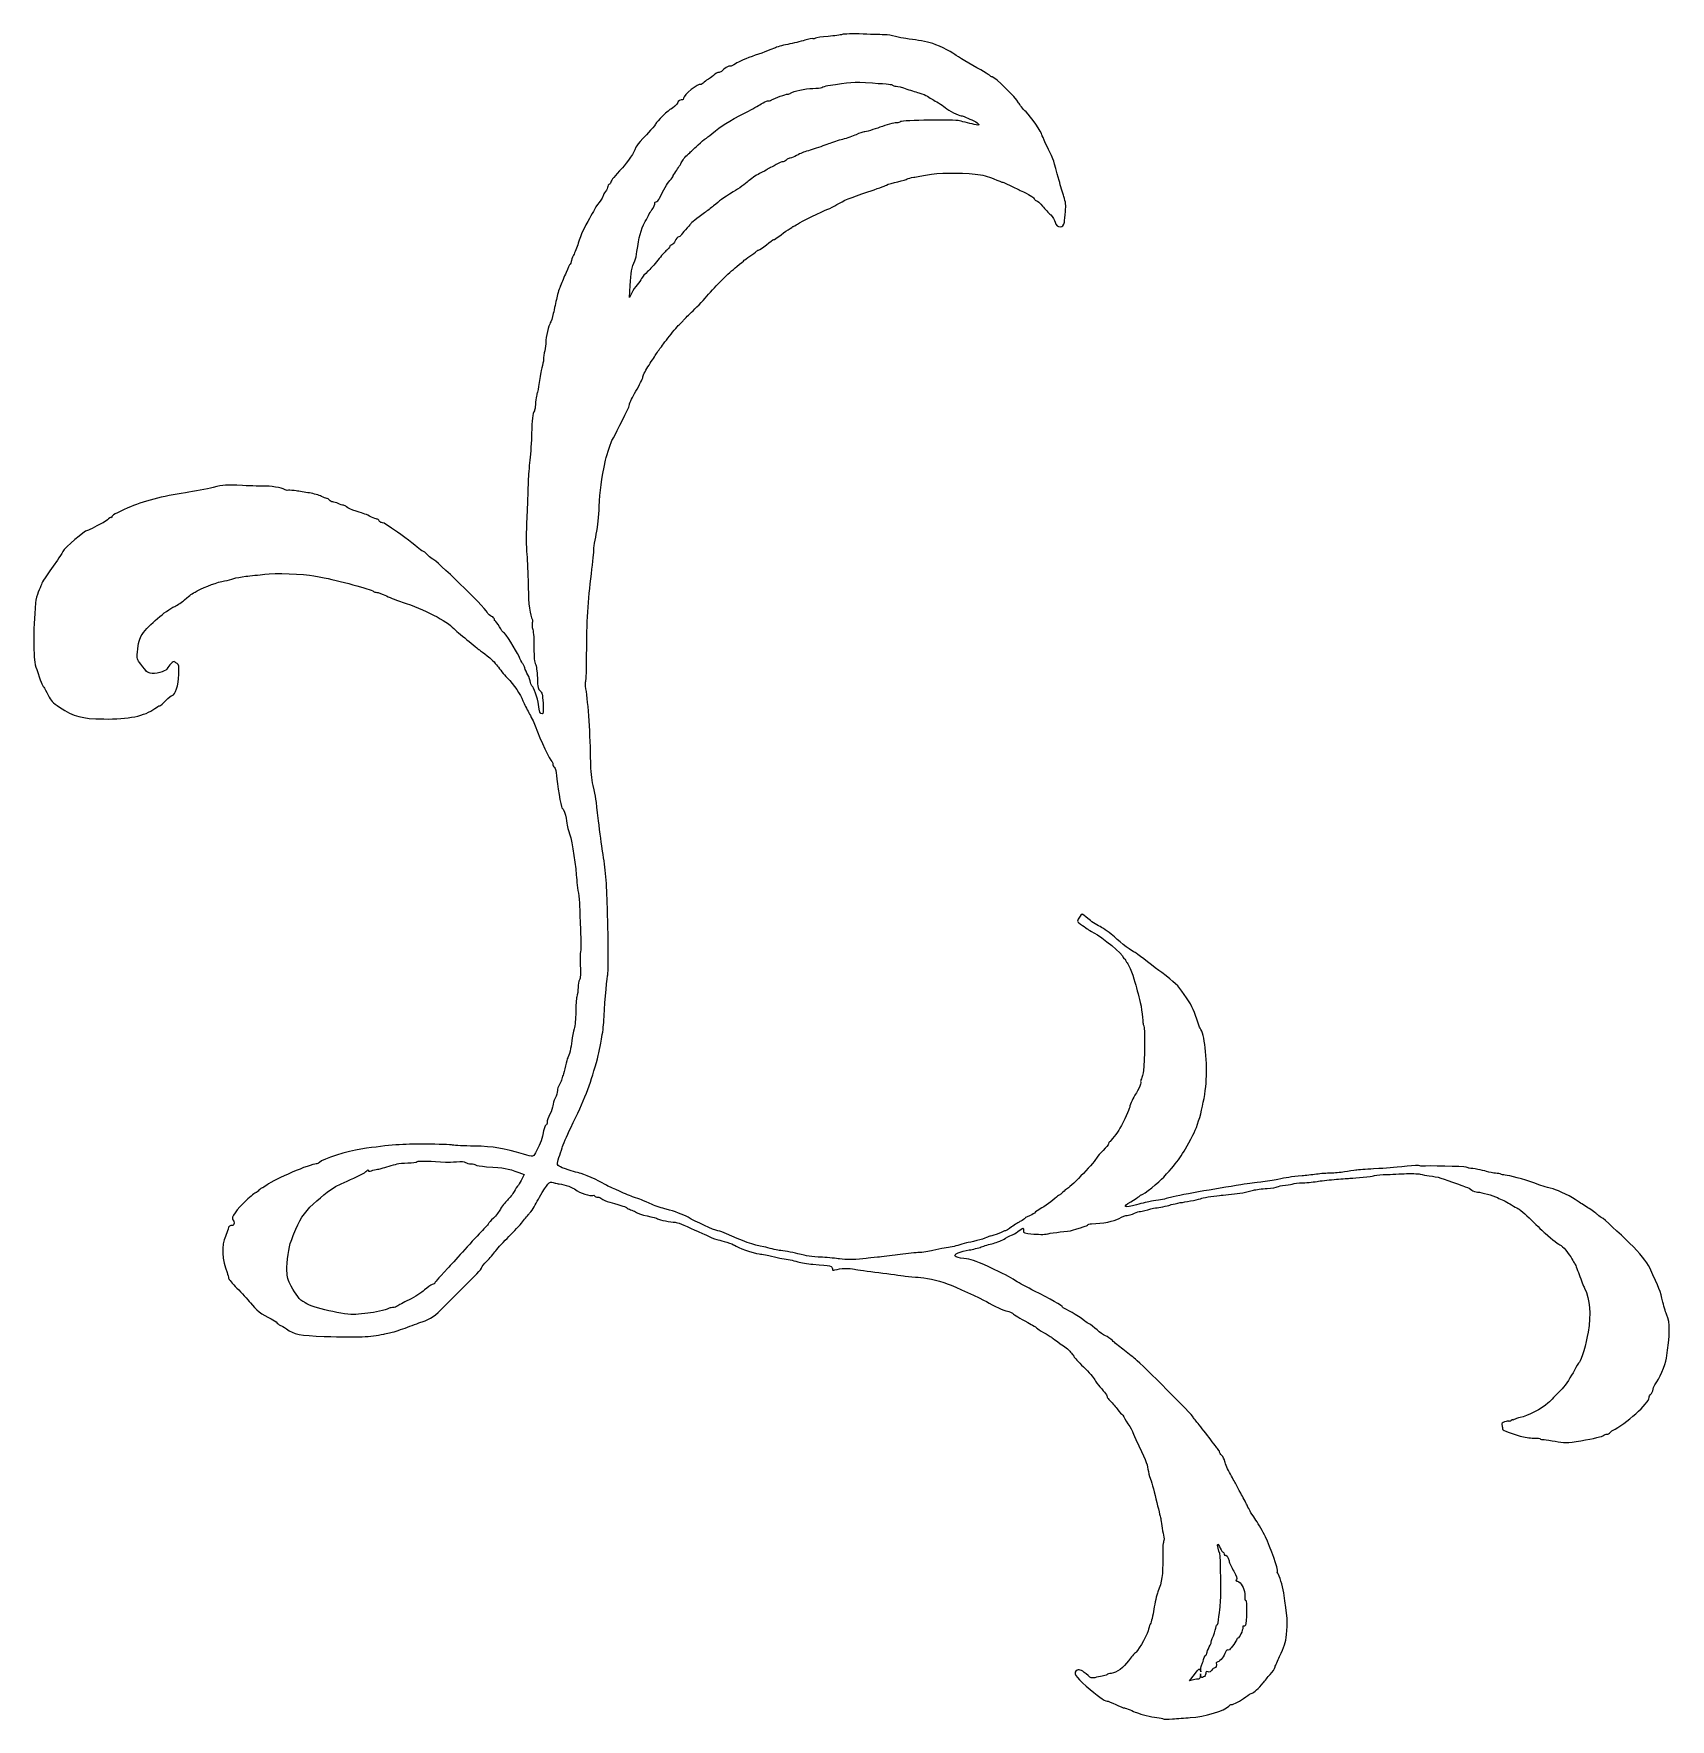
# Model space of a CAD drawing. Header units: centimetres. Extents: x -17.1 to 20.7, y -21.5 to 17.4.
import ezdxf

# ---------------------------------------------------------------- set-up
doc = ezdxf.new("R2010")
doc.units = ezdxf.units.CM
doc.header["$MEASUREMENT"] = 0
doc.layers.add('Layer 1', color=7, linetype='Continuous')

msp = doc.modelspace()

# ---------------------------------------------------------------- linework, layer by layer
at = {"layer": 'Layer 1'}
for points, knots in [([(8.97884, -21.51158), (8.96949, -21.50206), (8.90401, -21.48844), (8.83332, -21.48131), (8.83332, -21.48131), (8.70374, -21.46824), (8.45869, -21.40884), (8.36083, -21.36678), (8.36083, -21.36678), (8.33173, -21.35427), (8.26445, -21.32497), (8.21131, -21.30166), (8.21131, -21.30166), (8.15818, -21.27834), (8.0998, -21.25927), (8.08158, -21.25927), (8.08158, -21.25927), (8.06336, -21.25927), (7.97286, -21.22355), (7.88046, -21.1799), (7.88046, -21.1799), (7.78806, -21.13624), (7.69761, -21.10015), (7.67946, -21.0997), (7.67946, -21.0997), (7.61816, -21.09816), (7.45719, -20.98253), (7.20179, -20.75656), (7.20179, -20.75656), (6.93974, -20.52472), (6.89327, -20.44232), (6.99414, -20.38833), (6.99414, -20.38833), (7.04705, -20.36002), (7.10988, -20.39163), (7.24155, -20.51286), (7.24155, -20.51286), (7.30016, -20.56681), (7.3285, -20.57517), (7.4003, -20.5597), (7.4003, -20.5597), (7.44838, -20.54934), (7.52343, -20.5347), (7.56708, -20.52716), (7.56708, -20.52716), (7.61074, -20.51963), (7.65838, -20.50368), (7.67295, -20.49171), (7.67295, -20.49171), (7.68752, -20.47975), (7.73515, -20.46553), (7.77878, -20.46011), (7.77878, -20.46011), (7.90043, -20.44501), (8.06458, -20.32582), (8.17849, -20.1699), (8.17849, -20.1699), (8.23512, -20.09238), (8.31334, -20.00183), (8.35231, -19.96868), (8.35231, -19.96868), (8.41991, -19.91117), (8.63865, -19.50498), (8.63865, -19.43696), (8.63865, -19.43696), (8.63865, -19.41914), (8.65727, -19.36854), (8.68003, -19.32452), (8.68003, -19.32452), (8.7028, -19.2805), (8.73923, -19.12495), (8.76099, -18.97886), (8.76099, -18.97886), (8.78275, -18.83276), (8.82523, -18.65208), (8.85539, -18.57735), (8.85539, -18.57735), (8.94666, -18.3512), (8.9731, -18.16789), (8.9664, -17.80772), (8.9664, -17.80772), (8.96289, -17.61923), (8.9715, -17.44356), (8.98553, -17.41734), (8.98553, -17.41734), (9.00194, -17.38669), (9.00184, -17.3343), (8.98525, -17.27057), (8.98525, -17.27057), (8.97106, -17.21606), (8.95346, -17.11788), (8.94613, -17.0524), (8.94613, -17.0524), (8.9388, -16.98691), (8.92659, -16.90952), (8.919, -16.88042), (8.919, -16.88042), (8.91141, -16.85131), (8.86226, -16.64891), (8.80978, -16.43063), (8.80978, -16.43063), (8.7573, -16.21234), (8.6983, -15.9967), (8.67867, -15.95141), (8.67867, -15.95141), (8.65904, -15.90612), (8.63482, -15.81087), (8.62484, -15.73974), (8.62484, -15.73974), (8.6082, -15.6211), (8.55805, -15.49854), (8.34458, -15.05479), (8.34458, -15.05479), (8.30257, -14.96748), (8.26821, -14.88646), (8.26822, -14.87475), (8.26822, -14.87475), (8.26822, -14.86303), (8.2206, -14.78332), (8.1624, -14.6976), (8.1624, -14.6976), (8.10419, -14.61189), (8.05656, -14.5292), (8.05656, -14.51385), (8.05656, -14.51385), (8.05656, -14.4985), (8.0474, -14.48594), (8.0362, -14.48594), (8.0362, -14.48594), (8.025, -14.48594), (7.96844, -14.4247), (7.91052, -14.34985), (7.91052, -14.34985), (7.8526, -14.275), (7.77842, -14.1895), (7.74568, -14.15987), (7.74568, -14.15987), (7.71293, -14.13023), (7.68615, -14.09269), (7.68615, -14.07644), (7.68615, -14.07644), (7.68615, -14.04445), (7.63836, -13.97905), (7.51403, -13.84093), (7.51403, -13.84093), (7.47029, -13.79234), (7.41708, -13.71816), (7.39577, -13.67608), (7.39577, -13.67608), (7.37447, -13.63401), (7.25845, -13.50164), (7.13795, -13.38194), (7.13795, -13.38194), (7.01745, -13.26223), (6.91885, -13.15755), (6.91885, -13.14931), (6.91885, -13.14931), (6.91885, -13.14107), (6.90673, -13.11995), (6.89191, -13.10237), (6.89191, -13.10237), (6.87708, -13.0848), (6.84434, -13.04599), (6.81915, -13.01614), (6.81915, -13.01614), (6.79395, -12.98629), (6.69594, -12.9089), (6.60135, -12.84416), (6.60135, -12.84416), (6.50677, -12.77943), (6.42342, -12.71888), (6.41615, -12.70961), (6.41615, -12.70961), (6.40887, -12.70035), (6.34339, -12.66015), (6.27063, -12.62029), (6.27063, -12.62029), (6.19786, -12.58042), (6.11452, -12.52691), (6.08542, -12.50136), (6.08542, -12.50136), (6.05631, -12.47581), (5.95115, -12.41146), (5.85172, -12.35835), (5.85172, -12.35835), (5.65032, -12.25078), (5.54547, -12.18644), (5.49802, -12.14129), (5.49802, -12.14129), (5.48054, -12.12467), (5.42696, -12.10365), (5.37896, -12.09459), (5.37896, -12.09459), (5.30339, -12.08032), (5.06308, -11.97019), (4.89479, -11.87269), (4.89479, -11.87269), (4.77442, -11.80296), (4.14334, -11.51334), (4.00844, -11.46593), (4.00844, -11.46593), (3.75488, -11.37682), (3.46191, -11.31094), (3.31916, -11.31094), (3.31916, -11.31094), (3.24323, -11.31094), (3.10829, -11.29893), (3.0193, -11.28425), (3.0193, -11.28425), (2.93031, -11.26958), (2.65509, -11.2331), (2.40771, -11.20319), (2.40771, -11.20319), (2.16032, -11.17329), (1.90713, -11.13621), (1.84506, -11.1208), (1.84506, -11.1208), (1.73487, -11.09344), (1.51485, -11.10277), (1.39568, -11.13984), (1.39568, -11.13984), (1.35149, -11.15358), (1.33615, -11.14773), (1.33615, -11.11715), (1.33615, -11.11715), (1.33615, -11.0433), (1.31993, -11.0394), (0.88635, -11.00898), (0.88635, -11.00898), (0.76266, -11.0003), (0.60788, -10.97623), (0.5424, -10.95549), (0.5424, -10.95549), (0.41307, -10.91454), (0.31577, -10.89327), (0.17198, -10.87452), (0.17198, -10.87452), (0.12105, -10.86788), (0.01389, -10.84553), (-0.06615, -10.82485), (-0.06615, -10.82485), (-0.14618, -10.80417), (-0.27715, -10.77888), (-0.35719, -10.76865), (-0.35719, -10.76865), (-0.48991, -10.75169), (-0.85902, -10.62396), (-0.92511, -10.57213), (-0.92511, -10.57213), (-0.96118, -10.54384), (-1.22859, -10.45425), (-1.29782, -10.44727), (-1.29782, -10.44727), (-1.32768, -10.44426), (-1.42293, -10.40921), (-1.50949, -10.36938), (-1.50949, -10.36938), (-1.59605, -10.32956), (-1.67283, -10.29519), (-1.6801, -10.293), (-1.6801, -10.293), (-1.68738, -10.29082), (-1.75882, -10.25788), (-1.83885, -10.21981), (-1.83885, -10.21981), (-2.11982, -10.08617), (-2.23571, -10.04094), (-2.29717, -10.04094), (-2.29717, -10.04094), (-2.38879, -10.04094), (-2.66782, -9.98359), (-2.7011, -9.95792), (-2.7011, -9.95792), (-2.71695, -9.9457), (-2.82411, -9.91645), (-2.93923, -9.89292), (-2.93923, -9.89292), (-3.05435, -9.8694), (-3.1664, -9.83496), (-3.18823, -9.81639), (-3.18823, -9.81639), (-3.21006, -9.79781), (-3.25768, -9.77384), (-3.29406, -9.76313), (-3.29406, -9.76313), (-3.33044, -9.75241), (-3.37807, -9.7293), (-3.3999, -9.71178), (-3.3999, -9.71178), (-3.43874, -9.6806), (-3.49686, -9.66133), (-3.80176, -9.57856), (-3.80176, -9.57856), (-3.88455, -9.55608), (-3.97001, -9.51995), (-3.9917, -9.49827), (-3.9917, -9.49827), (-4.01338, -9.47659), (-4.05508, -9.45885), (-4.08436, -9.45885), (-4.08436, -9.45885), (-4.11365, -9.45885), (-4.14508, -9.44675), (-4.15423, -9.43196), (-4.15423, -9.43196), (-4.16337, -9.41717), (-4.18096, -9.41132), (-4.19331, -9.41896), (-4.19331, -9.41896), (-4.23544, -9.445), (-4.52098, -9.35348), (-4.58893, -9.29217), (-4.58893, -9.29217), (-4.65035, -9.23674), (-4.83885, -9.16916), (-4.97417, -9.15406), (-4.97417, -9.15406), (-5.00327, -9.15082), (-5.04494, -9.14124), (-5.06677, -9.13278), (-5.06677, -9.13278), (-5.19055, -9.08484), (-5.20767, -9.09759), (-5.36236, -9.35302), (-5.36236, -9.35302), (-5.44609, -9.49127), (-5.53249, -9.64104), (-5.55437, -9.68586), (-5.55437, -9.68586), (-5.57625, -9.73068), (-5.62159, -9.79616), (-5.65513, -9.83138), (-5.65513, -9.83138), (-5.68867, -9.8666), (-5.76311, -9.95495), (-5.82055, -10.02771), (-5.82055, -10.02771), (-5.878, -10.10047), (-6.019, -10.25314), (-6.1339, -10.36698), (-6.1339, -10.36698), (-6.2488, -10.48082), (-6.38512, -10.62965), (-6.43684, -10.69771), (-6.43684, -10.69771), (-6.48855, -10.76577), (-6.58244, -10.87402), (-6.64548, -10.93827), (-6.64548, -10.93827), (-6.70853, -11.00251), (-6.7601, -11.06552), (-6.7601, -11.07829), (-6.7601, -11.07829), (-6.7601, -11.10374), (-6.79964, -11.15614), (-6.8752, -11.23081), (-6.8752, -11.23081), (-6.90212, -11.25742), (-6.93784, -11.29343), (-6.95457, -11.31084), (-6.95457, -11.31084), (-6.97131, -11.32826), (-7.03584, -11.39196), (-7.09798, -11.4524), (-7.09798, -11.4524), (-7.21529, -11.5665), (-7.41628, -11.77029), (-7.65018, -12.0123), (-7.65018, -12.0123), (-7.81864, -12.1866), (-7.94821, -12.27363), (-8.13604, -12.33864), (-8.13604, -12.33864), (-8.21602, -12.36632), (-8.39457, -12.43105), (-8.53281, -12.48249), (-8.53281, -12.48249), (-8.67106, -12.53392), (-8.83179, -12.58498), (-8.89, -12.59595), (-8.89, -12.59595), (-8.94821, -12.60692), (-9.00774, -12.61846), (-9.02229, -12.62159), (-9.02229, -12.62159), (-9.35505, -12.69327), (-9.57221, -12.70182), (-10.39813, -12.67574), (-10.39813, -12.67574), (-10.95473, -12.65816), (-11.10676, -12.62816), (-11.27176, -12.50333), (-11.27176, -12.50333), (-11.32969, -12.45951), (-11.39012, -12.42333), (-11.40606, -12.42292), (-11.40606, -12.42292), (-11.42199, -12.42252), (-11.45708, -12.39782), (-11.48403, -12.36804), (-11.48403, -12.36804), (-11.51099, -12.33825), (-11.57534, -12.29415), (-11.62704, -12.27002), (-11.62704, -12.27002), (-11.83003, -12.17529), (-11.99083, -12.05174), (-12.10469, -11.90302), (-12.10469, -11.90302), (-12.17017, -11.81748), (-12.31007, -11.66325), (-12.41557, -11.56028), (-12.41557, -11.56028), (-12.52108, -11.45731), (-12.6074, -11.35353), (-12.6074, -11.32967), (-12.6074, -11.32967), (-12.6074, -11.3058), (-12.62421, -11.24718), (-12.64477, -11.19939), (-12.64477, -11.19939), (-12.761, -10.92915), (-12.77707, -10.55801), (-12.68089, -10.36521), (-12.68089, -10.36521), (-12.6574, -10.31812), (-12.6303, -10.24376), (-12.62068, -10.19995), (-12.62068, -10.19995), (-12.60441, -10.12584), (-12.58326, -10.10945), (-12.5138, -10.11705), (-12.5138, -10.11705), (-12.47483, -10.12131), (-12.47104, -10.00688), (-12.50937, -9.9832), (-12.50937, -9.9832), (-12.56702, -9.94757), (-12.42004, -9.73159), (-12.20595, -9.53734), (-12.20595, -9.53734), (-12.09422, -9.43597), (-11.99186, -9.35302), (-11.97848, -9.35302), (-11.97848, -9.35302), (-11.96509, -9.35302), (-11.93259, -9.32921), (-11.90625, -9.3001), (-11.90625, -9.3001), (-11.87991, -9.271), (-11.84751, -9.24719), (-11.83424, -9.24719), (-11.83424, -9.24719), (-11.82097, -9.24719), (-11.77175, -9.21793), (-11.72487, -9.18217), (-11.72487, -9.18217), (-11.54407, -9.04427), (-10.72436, -8.69156), (-10.58467, -8.69156), (-10.58467, -8.69156), (-10.56418, -8.69156), (-10.53169, -8.67642), (-10.51246, -8.6579), (-10.51246, -8.6579), (-10.42577, -8.57443), (-9.86004, -8.39271), (-9.55146, -8.34922), (-9.55146, -8.34922), (-8.84563, -8.24973), (-8.60258, -8.23097), (-8.06884, -8.23474), (-8.06884, -8.23474), (-7.76272, -8.23691), (-7.47697, -8.24667), (-7.43384, -8.25642), (-7.43384, -8.25642), (-7.3907, -8.26618), (-7.16492, -8.27736), (-6.93208, -8.28127), (-6.93208, -8.28127), (-6.48847, -8.28871), (-6.25394, -8.32755), (-5.79765, -8.46914), (-5.79765, -8.46914), (-5.57057, -8.53961), (-5.56449, -8.53796), (-5.49518, -8.38729), (-5.49518, -8.38729), (-5.48179, -8.35819), (-5.44536, -8.27939), (-5.41422, -8.2122), (-5.41422, -8.2122), (-5.38307, -8.145), (-5.35314, -8.0557), (-5.3477, -8.01376), (-5.3477, -8.01376), (-5.33118, -7.8864), (-5.30047, -7.79198), (-5.27557, -7.79198), (-5.27557, -7.79198), (-5.26259, -7.79198), (-5.25198, -7.76399), (-5.25198, -7.72977), (-5.25198, -7.72977), (-5.25198, -7.69556), (-5.22221, -7.61159), (-5.18583, -7.54317), (-5.18583, -7.54317), (-5.14945, -7.47474), (-5.11969, -7.38619), (-5.11969, -7.34638), (-5.11969, -7.34638), (-5.11969, -7.30657), (-5.09588, -7.22729), (-5.06677, -7.17021), (-5.06677, -7.17021), (-5.03767, -7.11312), (-5.01385, -7.03586), (-5.01385, -6.99852), (-5.01385, -6.99852), (-5.01385, -6.96118), (-4.99531, -6.90415), (-4.97264, -6.87179), (-4.97264, -6.87179), (-4.94997, -6.83942), (-4.92641, -6.78617), (-4.92028, -6.75345), (-4.92028, -6.75345), (-4.91414, -6.72073), (-4.89822, -6.67015), (-4.88488, -6.64104), (-4.88488, -6.64104), (-4.87155, -6.61194), (-4.84549, -6.51669), (-4.82698, -6.42938), (-4.82698, -6.42938), (-4.80846, -6.34206), (-4.78548, -6.25872), (-4.77592, -6.24417), (-4.77592, -6.24417), (-4.74294, -6.19398), (-4.69824, -6.00559), (-4.68175, -5.84729), (-4.68175, -5.84729), (-4.67265, -5.75998), (-4.64849, -5.63496), (-4.62807, -5.56948), (-4.62807, -5.56948), (-4.60628, -5.49963), (-4.59125, -5.34105), (-4.59172, -5.18583), (-4.59172, -5.18583), (-4.59215, -5.04031), (-4.58016, -4.87966), (-4.56506, -4.82882), (-4.56506, -4.82882), (-4.54996, -4.77798), (-4.53718, -4.68273), (-4.53667, -4.61715), (-4.53667, -4.61715), (-4.53615, -4.55157), (-4.52127, -4.47196), (-4.50359, -4.44023), (-4.50359, -4.44023), (-4.4811, -4.39985), (-4.47612, -4.30059), (-4.487, -4.1095), (-4.487, -4.1095), (-4.49555, -3.95933), (-4.49347, -3.81807), (-4.48237, -3.79559), (-4.48237, -3.79559), (-4.47127, -3.77312), (-4.46823, -3.61834), (-4.47562, -3.45164), (-4.47562, -3.45164), (-4.483, -3.28493), (-4.49261, -3.02353), (-4.49697, -2.87073), (-4.49697, -2.87073), (-4.50133, -2.71793), (-4.5118, -2.55124), (-4.52025, -2.50031), (-4.52025, -2.50031), (-4.54745, -2.33635), (-4.56689, -2.17341), (-4.57865, -2.01083), (-4.57865, -2.01083), (-4.60347, -1.6678), (-4.70143, -1.10323), (-4.7523, -1.01004), (-4.7523, -1.01004), (-4.77637, -0.96595), (-4.7937, -0.87922), (-4.81404, -0.70115), (-4.81404, -0.70115), (-4.82181, -0.63308), (-4.88097, -0.48651), (-4.91015, -0.46302), (-4.91015, -0.46302), (-4.93138, -0.44593), (-5.01987, 0.08713), (-5.034, 0.28308), (-5.034, 0.28308), (-5.04018, 0.36871), (-5.06104, 0.44729), (-5.08228, 0.46491), (-5.08228, 0.46491), (-5.10286, 0.48199), (-5.11969, 0.51761), (-5.11969, 0.54407), (-5.11969, 0.54407), (-5.11969, 0.57054), (-5.13084, 0.59908), (-5.14447, 0.60751), (-5.14447, 0.60751), (-5.18625, 0.63333), (-5.39225, 1.07426), (-5.52815, 1.42875), (-5.52815, 1.42875), (-5.56162, 1.51606), (-5.62743, 1.65248), (-5.6744, 1.73189), (-5.6744, 1.73189), (-5.72136, 1.81131), (-5.78217, 1.93306), (-5.80952, 2.00246), (-5.80952, 2.00246), (-5.87118, 2.15888), (-6.01291, 2.36633), (-6.17677, 2.54), (-6.17677, 2.54), (-6.24543, 2.61276), (-6.34582, 2.73421), (-6.39986, 2.8099), (-6.39986, 2.8099), (-6.4539, 2.88558), (-6.56004, 2.99271), (-6.63573, 3.04796), (-6.63573, 3.04796), (-6.71141, 3.10321), (-6.79119, 3.16289), (-6.81302, 3.18058), (-6.81302, 3.18058), (-6.83485, 3.19826), (-6.96575, 3.304), (-7.10391, 3.41555), (-7.10391, 3.41555), (-7.24206, 3.5271), (-7.37899, 3.6447), (-7.40818, 3.67689), (-7.40818, 3.67689), (-7.56489, 3.84971), (-8.09354, 4.12015), (-8.59896, 4.28604), (-8.59896, 4.28604), (-8.70082, 4.31948), (-8.86427, 4.3838), (-8.96218, 4.42899), (-8.96218, 4.42899), (-9.06009, 4.47418), (-9.16189, 4.51115), (-9.1884, 4.51115), (-9.1884, 4.51115), (-9.21491, 4.51115), (-9.24792, 4.52131), (-9.26174, 4.53374), (-9.26174, 4.53374), (-9.31409, 4.58078), (-10.0769, 4.78883), (-10.4775, 4.86532), (-10.4775, 4.86532), (-10.52116, 4.87366), (-10.59259, 4.88728), (-10.63625, 4.8956), (-10.63625, 4.8956), (-10.86482, 4.93914), (-11.54849, 4.96135), (-11.77396, 4.93256), (-11.77396, 4.93256), (-11.90493, 4.91584), (-12.10138, 4.89304), (-12.21052, 4.8819), (-12.21052, 4.8819), (-12.31966, 4.87076), (-12.44468, 4.84728), (-12.48833, 4.82973), (-12.48833, 4.82973), (-12.53199, 4.81219), (-12.62918, 4.7877), (-12.70431, 4.77531), (-12.70431, 4.77531), (-12.85767, 4.75003), (-13.13612, 4.64771), (-13.335, 4.54356), (-13.335, 4.54356), (-13.48066, 4.46728), (-13.47617, 4.47045), (-13.62493, 4.3387), (-13.62493, 4.3387), (-13.68252, 4.28769), (-13.78373, 4.21998), (-13.84982, 4.18822), (-13.84982, 4.18822), (-14.07843, 4.0784), (-14.43813, 3.76935), (-14.605, 3.53939), (-14.605, 3.53939), (-14.66495, 3.45677), (-14.69369, 3.34919), (-14.71498, 3.12777), (-14.71498, 3.12777), (-14.72892, 2.9828), (-14.72468, 2.96811), (-14.63489, 2.84996), (-14.63489, 2.84996), (-14.49448, 2.66521), (-14.49019, 2.66114), (-14.41622, 2.64257), (-14.41622, 2.64257), (-14.3144, 2.61702), (-14.06747, 2.6799), (-14.03557, 2.73951), (-14.03557, 2.73951), (-13.98613, 2.83189), (-13.87491, 2.93589), (-13.85595, 2.90746), (-13.85595, 2.90746), (-13.84592, 2.89241), (-13.81824, 2.87294), (-13.79445, 2.86418), (-13.79445, 2.86418), (-13.75812, 2.85082), (-13.75232, 2.81091), (-13.75824, 2.61476), (-13.75824, 2.61476), (-13.76565, 2.36915), (-13.84063, 2.1299), (-13.91019, 2.1299), (-13.91019, 2.1299), (-13.92925, 2.1299), (-13.99527, 2.07632), (-14.0569, 2.01083), (-14.0569, 2.01083), (-14.11852, 1.94535), (-14.18259, 1.89177), (-14.19926, 1.89177), (-14.19926, 1.89177), (-14.21594, 1.89177), (-14.26643, 1.86429), (-14.31146, 1.83071), (-14.31146, 1.83071), (-14.54836, 1.65402), (-14.92272, 1.57642), (-15.49135, 1.58614), (-15.49135, 1.58614), (-16.0212, 1.5952), (-16.16081, 1.63291), (-16.51264, 1.86204), (-16.51264, 1.86204), (-16.67353, 1.96681), (-16.71092, 2.00631), (-16.77317, 2.13718), (-16.77317, 2.13718), (-16.81315, 2.22123), (-16.85958, 2.30457), (-16.87636, 2.32239), (-16.87636, 2.32239), (-16.91125, 2.35944), (-16.95178, 2.45984), (-17.04068, 2.72942), (-17.04068, 2.72942), (-17.09371, 2.89023), (-17.10362, 2.97617), (-17.10631, 3.29828), (-17.10631, 3.29828), (-17.10925, 3.65233), (-17.09771, 3.93114), (-17.06621, 4.26706), (-17.06621, 4.26706), (-17.05902, 4.34381), (-17.03057, 4.45692), (-17.003, 4.51841), (-17.003, 4.51841), (-16.97543, 4.5799), (-16.94391, 4.65997), (-16.93297, 4.69635), (-16.93297, 4.69635), (-16.91526, 4.75521), (-16.84735, 4.85775), (-16.56292, 5.25512), (-16.56292, 5.25512), (-16.51926, 5.31611), (-16.46301, 5.40501), (-16.43791, 5.45266), (-16.43791, 5.45266), (-16.39021, 5.54321), (-15.92855, 5.9399), (-15.87086, 5.9399), (-15.87086, 5.9399), (-15.85259, 5.9399), (-15.7794, 5.97424), (-15.70821, 6.01621), (-15.70821, 6.01621), (-15.63703, 6.05818), (-15.55614, 6.09972), (-15.52845, 6.10852), (-15.52845, 6.10852), (-15.50077, 6.11732), (-15.44666, 6.15371), (-15.40821, 6.18939), (-15.40821, 6.18939), (-15.36975, 6.22507), (-15.33106, 6.24703), (-15.32222, 6.23819), (-15.32222, 6.23819), (-15.31338, 6.22935), (-15.30615, 6.2357), (-15.30615, 6.25231), (-15.30615, 6.25231), (-15.30615, 6.28669), (-15.21924, 6.33595), (-14.93573, 6.46229), (-14.93573, 6.46229), (-14.60585, 6.60929), (-14.11503, 6.73809), (-13.6056, 6.81134), (-13.6056, 6.81134), (-13.39856, 6.84111), (-13.1101, 6.89598), (-12.96458, 6.93327), (-12.96458, 6.93327), (-12.71249, 6.99786), (-12.68063, 7.00006), (-12.2899, 6.9798), (-12.2899, 6.9798), (-12.06434, 6.96811), (-11.83812, 6.9619), (-11.78719, 6.96601), (-11.78719, 6.96601), (-11.67623, 6.97495), (-11.36351, 6.92208), (-11.31895, 6.88683), (-11.31895, 6.88683), (-11.30153, 6.87306), (-11.25986, 6.86482), (-11.22635, 6.86854), (-11.22635, 6.86854), (-11.19284, 6.87226), (-11.11184, 6.86674), (-11.04635, 6.85628), (-11.04635, 6.85628), (-10.98087, 6.84581), (-10.84395, 6.82379), (-10.74208, 6.80734), (-10.74208, 6.80734), (-10.64022, 6.79089), (-10.51538, 6.75568), (-10.46466, 6.72908), (-10.46466, 6.72908), (-10.41395, 6.70249), (-10.35885, 6.68073), (-10.34223, 6.68073), (-10.34223, 6.68073), (-10.3256, 6.68073), (-10.29718, 6.66287), (-10.27906, 6.64104), (-10.27906, 6.64104), (-10.26095, 6.61921), (-10.22513, 6.60135), (-10.19947, 6.60135), (-10.19947, 6.60135), (-10.17381, 6.60135), (-10.11872, 6.58357), (-10.07703, 6.56183), (-10.07703, 6.56183), (-10.03535, 6.54009), (-9.98187, 6.52223), (-9.95819, 6.52214), (-9.95819, 6.52214), (-9.9345, 6.52205), (-9.90091, 6.50485), (-9.88353, 6.48391), (-9.88353, 6.48391), (-9.86615, 6.46297), (-9.76646, 6.41945), (-9.66201, 6.3872), (-9.66201, 6.3872), (-9.46144, 6.32529), (-9.44416, 6.31859), (-9.30457, 6.24864), (-9.30457, 6.24864), (-9.2561, 6.22435), (-9.20082, 6.20448), (-9.18173, 6.20448), (-9.18173, 6.20448), (-9.16264, 6.20448), (-9.14016, 6.18662), (-9.13179, 6.16479), (-9.13179, 6.16479), (-9.12341, 6.14296), (-9.09718, 6.1251), (-9.07351, 6.1251), (-9.07351, 6.1251), (-9.04983, 6.1251), (-8.99315, 6.09832), (-8.94755, 6.06557), (-8.94755, 6.06557), (-8.90195, 6.03283), (-8.84462, 5.99414), (-8.82015, 5.97958), (-8.82015, 5.97958), (-8.72861, 5.92515), (-8.357, 5.64723), (-8.25529, 5.55714), (-8.25529, 5.55714), (-8.19724, 5.50572), (-8.13771, 5.46352), (-8.123, 5.46336), (-8.123, 5.46336), (-8.10829, 5.46321), (-8.05588, 5.42154), (-8.00654, 5.37076), (-8.00654, 5.37076), (-7.95721, 5.31998), (-7.90673, 5.27844), (-7.89438, 5.27844), (-7.89438, 5.27844), (-7.83313, 5.27844), (-6.70166, 4.17573), (-6.63759, 4.0536), (-6.63759, 4.0536), (-6.61626, 4.01296), (-6.56962, 3.96861), (-6.53394, 3.95504), (-6.53394, 3.95504), (-6.49826, 3.94147), (-6.46906, 3.91222), (-6.46906, 3.89003), (-6.46906, 3.89003), (-6.46906, 3.86784), (-6.46013, 3.84968), (-6.44922, 3.84966), (-6.44922, 3.84966), (-6.4383, 3.84965), (-6.39595, 3.79011), (-6.35509, 3.71737), (-6.35509, 3.71737), (-6.31423, 3.64462), (-6.26999, 3.5851), (-6.25678, 3.5851), (-6.25678, 3.5851), (-6.22441, 3.5851), (-5.96386, 3.17827), (-5.90094, 3.02948), (-5.90094, 3.02948), (-5.87325, 2.96399), (-5.83637, 2.89256), (-5.819, 2.87073), (-5.819, 2.87073), (-5.80162, 2.8489), (-5.77838, 2.80128), (-5.76734, 2.7649), (-5.76734, 2.7649), (-5.75631, 2.72852), (-5.72516, 2.6573), (-5.69812, 2.60663), (-5.69812, 2.60663), (-5.67108, 2.55596), (-5.64165, 2.47559), (-5.63273, 2.42803), (-5.63273, 2.42803), (-5.62381, 2.38047), (-5.60738, 2.34156), (-5.59622, 2.34156), (-5.59622, 2.34156), (-5.56721, 2.34156), (-5.46959, 2.05904), (-5.44994, 1.91823), (-5.44994, 1.91823), (-5.42556, 1.74358), (-5.41143, 1.70656), (-5.36912, 1.70656), (-5.36912, 1.70656), (-5.33776, 1.70656), (-5.33358, 1.74952), (-5.34529, 1.9513), (-5.34529, 1.9513), (-5.35722, 2.15692), (-5.36816, 2.20266), (-5.41371, 2.23746), (-5.41371, 2.23746), (-5.46049, 2.2732), (-5.46921, 2.31429), (-5.47724, 2.53705), (-5.47724, 2.53705), (-5.48278, 2.69073), (-5.5009, 2.81853), (-5.522, 2.85282), (-5.522, 2.85282), (-5.5469, 2.89328), (-5.55668, 3.0049), (-5.55486, 3.22792), (-5.55486, 3.22792), (-5.55341, 3.40456), (-5.56622, 3.59237), (-5.58373, 3.65125), (-5.58373, 3.65125), (-5.60104, 3.70946), (-5.60639, 3.7809), (-5.59561, 3.81), (-5.59561, 3.81), (-5.58484, 3.8391), (-5.58502, 3.87482), (-5.59601, 3.88938), (-5.59601, 3.88938), (-5.64504, 3.95426), (-5.68441, 4.26392), (-5.68851, 4.61698), (-5.68851, 4.61698), (-5.69097, 4.82798), (-5.70299, 5.1435), (-5.71523, 5.31813), (-5.71523, 5.31813), (-5.74475, 5.73902), (-5.74681, 5.60162), (-5.68853, 7.09083), (-5.68853, 7.09083), (-5.68455, 7.1927), (-5.66738, 7.40701), (-5.65038, 7.56708), (-5.65038, 7.56708), (-5.63339, 7.72716), (-5.61524, 8.00347), (-5.61006, 8.18112), (-5.61006, 8.18112), (-5.60103, 8.49068), (-5.58208, 8.64783), (-5.54693, 8.70479), (-5.54693, 8.70479), (-5.53795, 8.71934), (-5.52856, 8.76102), (-5.52606, 8.7974), (-5.52606, 8.7974), (-5.51559, 8.94995), (-5.49577, 9.08433), (-5.47997, 9.10989), (-5.47997, 9.10989), (-5.47067, 9.12493), (-5.45107, 9.23639), (-5.43642, 9.35758), (-5.43642, 9.35758), (-5.42176, 9.47876), (-5.39357, 9.63149), (-5.37377, 9.69698), (-5.37377, 9.69698), (-5.35397, 9.76246), (-5.3365, 9.85176), (-5.33495, 9.89542), (-5.33495, 9.89542), (-5.33339, 9.93907), (-5.32061, 10.02837), (-5.30655, 10.09385), (-5.30655, 10.09385), (-5.29248, 10.15934), (-5.2817, 10.24864), (-5.28259, 10.29229), (-5.28259, 10.29229), (-5.28467, 10.39429), (-5.21416, 10.69201), (-5.17746, 10.73624), (-5.17746, 10.73624), (-5.16195, 10.75492), (-5.13092, 10.85318), (-5.1085, 10.95458), (-5.1085, 10.95458), (-5.08608, 11.05599), (-5.04994, 11.21886), (-5.02819, 11.31651), (-5.02819, 11.31651), (-5.00644, 11.41416), (-4.96592, 11.54513), (-4.93814, 11.60755), (-4.93814, 11.60755), (-4.91037, 11.66997), (-4.85449, 11.80195), (-4.81397, 11.90084), (-4.81397, 11.90084), (-4.77346, 11.99974), (-4.73042, 12.08676), (-4.71833, 12.09423), (-4.71833, 12.09423), (-4.70624, 12.1017), (-4.69635, 12.12812), (-4.69635, 12.15294), (-4.69635, 12.15294), (-4.69635, 12.17777), (-4.67166, 12.24415), (-4.64148, 12.30047), (-4.64148, 12.30047), (-4.61129, 12.35678), (-4.56245, 12.48162), (-4.53294, 12.57789), (-4.53294, 12.57789), (-4.47348, 12.77187), (-4.39211, 12.95008), (-4.27183, 13.14979), (-4.27183, 13.14979), (-4.228, 13.22255), (-4.18124, 13.3079), (-4.16792, 13.33945), (-4.16792, 13.33945), (-4.15459, 13.371), (-4.10135, 13.45228), (-4.0496, 13.52007), (-4.0496, 13.52007), (-3.99786, 13.58786), (-3.95526, 13.65729), (-3.95493, 13.67437), (-3.95493, 13.67437), (-3.95461, 13.69145), (-3.93106, 13.73518), (-3.9026, 13.77156), (-3.9026, 13.77156), (-3.87415, 13.80794), (-3.8506, 13.85854), (-3.85028, 13.88401), (-3.85028, 13.88401), (-3.84995, 13.90948), (-3.83858, 13.93031), (-3.82501, 13.93031), (-3.82501, 13.93031), (-3.81144, 13.93031), (-3.7923, 13.95564), (-3.78247, 13.9866), (-3.78247, 13.9866), (-3.76653, 14.03682), (-3.69842, 14.12076), (-3.51401, 14.31745), (-3.51401, 14.31745), (-3.41166, 14.42663), (-3.21469, 14.71628), (-3.21469, 14.75763), (-3.21469, 14.75763), (-3.21469, 14.79547), (-3.14893, 14.87534), (-2.86113, 15.18708), (-2.86113, 15.18708), (-2.79396, 15.25984), (-2.73887, 15.32961), (-2.73872, 15.34212), (-2.73872, 15.34212), (-2.73836, 15.37105), (-2.42239, 15.67656), (-2.39283, 15.67656), (-2.39283, 15.67656), (-2.36022, 15.67656), (-2.23573, 15.79728), (-2.23573, 15.8289), (-2.23573, 15.8289), (-2.23573, 15.8567), (-2.15908, 15.90001), (-2.12328, 15.89243), (-2.12328, 15.89243), (-2.11237, 15.89012), (-2.10344, 15.90447), (-2.10344, 15.92431), (-2.10344, 15.92431), (-2.10344, 15.997), (-1.75691, 16.27653), (-1.70589, 16.245), (-1.70589, 16.245), (-1.69522, 16.23841), (-1.65773, 16.26178), (-1.62257, 16.29694), (-1.62257, 16.29694), (-1.5874, 16.3321), (-1.54323, 16.36466), (-1.52441, 16.36929), (-1.52441, 16.36929), (-1.50558, 16.37392), (-1.45426, 16.41045), (-1.41037, 16.45047), (-1.41037, 16.45047), (-1.36647, 16.49049), (-1.30859, 16.52323), (-1.28175, 16.52323), (-1.28175, 16.52323), (-1.2549, 16.52323), (-1.22342, 16.5384), (-1.21178, 16.55694), (-1.21178, 16.55694), (-1.1786, 16.6098), (-1.04636, 16.68588), (-1.01805, 16.66838), (-1.01805, 16.66838), (-1.004, 16.6597), (-0.95079, 16.6844), (-0.89982, 16.72328), (-0.89982, 16.72328), (-0.84884, 16.76216), (-0.64339, 16.85019), (-0.44326, 16.91889), (-0.44326, 16.91889), (-0.24312, 16.9876), (-0.04366, 17.06161), (0, 17.08336), (0, 17.08336), (0.04366, 17.10511), (0.18058, 17.14371), (0.30427, 17.16913), (0.30427, 17.16913), (0.42796, 17.19456), (0.60525, 17.2379), (0.69824, 17.26544), (0.69824, 17.26544), (0.79122, 17.29299), (0.87806, 17.30887), (0.89122, 17.30074), (0.89122, 17.30074), (0.90437, 17.29262), (0.92949, 17.29775), (0.94704, 17.31215), (0.94704, 17.31215), (0.9646, 17.32655), (1.09574, 17.346), (1.23848, 17.35536), (1.23848, 17.35536), (1.38122, 17.36473), (1.52774, 17.38369), (1.56408, 17.39751), (1.56408, 17.39751), (1.60221, 17.41201), (1.80572, 17.41609), (2.04539, 17.40716), (2.04539, 17.40716), (2.27377, 17.39866), (2.5023, 17.39222), (2.55323, 17.39286), (2.55323, 17.39286), (2.60416, 17.39349), (2.71132, 17.37584), (2.79135, 17.35363), (2.79135, 17.35363), (2.87139, 17.33142), (2.97855, 17.30835), (3.02948, 17.30236), (3.02948, 17.30236), (3.24556, 17.27695), (3.41786, 17.24794), (3.59833, 17.2066), (3.59833, 17.2066), (3.72797, 17.1769), (4.08205, 17.00856), (4.16494, 16.93723), (4.16494, 16.93723), (4.21484, 16.89428), (4.53979, 16.69902), (4.7625, 16.57816), (4.7625, 16.57816), (4.84981, 16.53078), (4.94005, 16.47522), (4.96302, 16.4547), (4.96302, 16.4547), (4.98599, 16.43418), (5.01404, 16.4174), (5.02535, 16.4174), (5.02535, 16.4174), (5.087, 16.4174), (5.58468, 15.93318), (5.63756, 15.82175), (5.63756, 15.82175), (5.65899, 15.77659), (5.736, 15.68081), (5.80871, 15.60889), (5.80871, 15.60889), (5.91567, 15.50308), (6.17802, 15.12807), (6.17802, 15.08097), (6.17802, 15.08097), (6.17802, 15.06222), (6.33417, 14.7176), (6.37922, 14.63692), (6.37922, 14.63692), (6.43157, 14.54318), (6.44753, 14.49296), (6.57435, 14.02292), (6.57435, 14.02292), (6.60576, 13.9065), (6.65508, 13.73981), (6.68396, 13.6525), (6.68396, 13.6525), (6.72643, 13.5241), (6.73288, 13.45834), (6.71771, 13.30854), (6.71771, 13.30854), (6.70739, 13.20668), (6.69744, 13.09676), (6.6956, 13.06427), (6.6956, 13.06427), (6.68719, 12.9159), (6.51306, 12.9155), (6.48133, 13.06378), (6.48133, 13.06378), (6.47121, 13.11109), (6.42561, 13.1857), (6.38, 13.22958), (6.38, 13.22958), (6.3344, 13.27347), (6.24946, 13.36542), (6.19125, 13.43391), (6.19125, 13.43391), (6.13304, 13.50241), (6.07113, 13.55878), (6.05366, 13.55917), (6.05366, 13.55917), (6.03619, 13.55957), (6.01077, 13.57979), (5.99716, 13.6041), (5.99716, 13.6041), (5.972, 13.64906), (5.88876, 13.69912), (5.67531, 13.79763), (5.67531, 13.79763), (5.60983, 13.82786), (5.4986, 13.88198), (5.42813, 13.91791), (5.42813, 13.91791), (5.35767, 13.95383), (5.28822, 13.98323), (5.27382, 13.98323), (5.27382, 13.98323), (5.25941, 13.98323), (5.16439, 14.01976), (5.06265, 14.06441), (5.06265, 14.06441), (4.93301, 14.12131), (4.80507, 14.15334), (4.63489, 14.17151), (4.63489, 14.17151), (4.27788, 14.20961), (3.75775, 14.20346), (3.53102, 14.15844), (3.53102, 14.15844), (3.42252, 14.1369), (3.28017, 14.11114), (3.21469, 14.10118), (3.21469, 14.10118), (3.1492, 14.09122), (3.08283, 14.0728), (3.06719, 14.06023), (3.06719, 14.06023), (3.05156, 14.04766), (2.95287, 14.0193), (2.84788, 13.99722), (2.84788, 13.99722), (2.7429, 13.97513), (2.62473, 13.94049), (2.58527, 13.92023), (2.58527, 13.92023), (2.54582, 13.89998), (2.35281, 13.82971), (2.15635, 13.76408), (2.15635, 13.76408), (1.74372, 13.62624), (1.59762, 13.56554), (1.44196, 13.46728), (1.44196, 13.46728), (1.38044, 13.42844), (1.28661, 13.38132), (1.23345, 13.36256), (1.23345, 13.36256), (1.0959, 13.31403), (0.62342, 13.08356), (0.52917, 13.01902), (0.52917, 13.01902), (0.48551, 12.98913), (0.44384, 12.96462), (0.43656, 12.96457), (0.43656, 12.96457), (0.42103, 12.96445), (0.2361, 12.83697), (0.10074, 12.73307), (0.10074, 12.73307), (0.04861, 12.69305), (-0.00448, 12.66031), (-0.01724, 12.66031), (-0.01724, 12.66031), (-0.03, 12.66031), (-0.10621, 12.60673), (-0.18661, 12.54125), (-0.18661, 12.54125), (-0.26701, 12.47577), (-0.34338, 12.42219), (-0.35633, 12.42219), (-0.35633, 12.42219), (-0.36927, 12.42219), (-0.3956, 12.4073), (-0.41483, 12.38911), (-0.41483, 12.38911), (-0.43406, 12.37092), (-0.50337, 12.32036), (-0.56885, 12.27674), (-0.56885, 12.27674), (-0.63434, 12.23313), (-0.69387, 12.19024), (-0.70115, 12.18143), (-0.70115, 12.18143), (-0.70842, 12.17263), (-0.78504, 12.10816), (-0.8714, 12.03817), (-0.8714, 12.03817), (-1.0767, 11.87178), (-1.33674, 11.6137), (-1.56417, 11.35063), (-1.56417, 11.35063), (-1.66482, 11.23421), (-1.82435, 11.06752), (-1.91869, 10.98021), (-1.91869, 10.98021), (-2.01302, 10.8929), (-2.09447, 10.81165), (-2.09968, 10.79966), (-2.09968, 10.79966), (-2.10489, 10.78766), (-2.15089, 10.74004), (-2.20189, 10.69382), (-2.20189, 10.69382), (-2.2529, 10.64761), (-2.37034, 10.50859), (-2.46288, 10.3849), (-2.46288, 10.3849), (-2.55541, 10.2612), (-2.64134, 10.14778), (-2.65383, 10.13285), (-2.65383, 10.13285), (-2.66632, 10.11792), (-2.69838, 10.0703), (-2.72509, 10.02702), (-2.72509, 10.02702), (-2.75179, 9.98374), (-2.82943, 9.86499), (-2.89761, 9.76313), (-2.89761, 9.76313), (-2.96579, 9.66126), (-3.02906, 9.53899), (-3.0382, 9.4914), (-3.0382, 9.4914), (-3.04734, 9.44382), (-3.12056, 9.29319), (-3.2009, 9.15668), (-3.2009, 9.15668), (-3.28124, 9.02017), (-3.34698, 8.89181), (-3.34698, 8.87144), (-3.34698, 8.87144), (-3.34698, 8.85107), (-3.36186, 8.80049), (-3.38005, 8.75904), (-3.38005, 8.75904), (-3.42952, 8.64633), (-3.7189, 8.07379), (-3.7418, 8.04333), (-3.7418, 8.04333), (-3.77316, 8.00162), (-3.86976, 7.71257), (-3.90097, 7.56708), (-3.90097, 7.56708), (-3.99879, 7.11095), (-4.03316, 6.85914), (-4.04722, 6.49552), (-4.04722, 6.49552), (-4.05595, 6.26996), (-4.07976, 6.01398), (-4.10014, 5.92667), (-4.10014, 5.92667), (-4.14208, 5.74701), (-4.17894, 5.51453), (-4.17084, 5.48085), (-4.17084, 5.48085), (-4.16786, 5.46849), (-4.19458, 5.22441), (-4.23021, 4.93846), (-4.23021, 4.93846), (-4.30824, 4.31215), (-4.33543, 3.84301), (-4.33853, 3.06917), (-4.33853, 3.06917), (-4.33981, 2.74902), (-4.34926, 2.47358), (-4.35953, 2.45707), (-4.35953, 2.45707), (-4.36979, 2.44057), (-4.36762, 2.36318), (-4.3547, 2.28509), (-4.3547, 2.28509), (-4.301, 1.96052), (-4.25123, 1.1988), (-4.24408, 0.59209), (-4.24408, 0.59209), (-4.24179, 0.39788), (-4.22144, 0.19806), (-4.18883, 0.04969), (-4.18883, 0.04969), (-4.12233, -0.25292), (-4.12838, -0.21358), (-4.0633, -0.76729), (-4.0633, -0.76729), (-4.03252, -1.02923), (-3.99065, -1.34474), (-3.97026, -1.46844), (-3.97026, -1.46844), (-3.9022, -1.88142), (-3.87579, -2.19147), (-3.85872, -2.77813), (-3.85872, -2.77813), (-3.83328, -3.65234), (-3.83205, -4.21975), (-3.85531, -4.35004), (-3.85531, -4.35004), (-3.87988, -4.4877), (-3.93145, -5.10144), (-3.94221, -5.38427), (-3.94221, -5.38427), (-3.94636, -5.49341), (-3.97006, -5.68391), (-3.99488, -5.8076), (-3.99488, -5.8076), (-4.0197, -5.9313), (-4.04364, -6.05631), (-4.04808, -6.08542), (-4.04808, -6.08542), (-4.05252, -6.11452), (-4.08247, -6.23358), (-4.11463, -6.35), (-4.11463, -6.35), (-4.26412, -6.89119), (-4.38442, -7.19777), (-4.70638, -7.85813), (-4.70638, -7.85813), (-4.79862, -8.0473), (-4.8891, -8.25566), (-4.90745, -8.32115), (-4.90745, -8.32115), (-4.9258, -8.38663), (-4.95725, -8.4851), (-4.97734, -8.53996), (-4.97734, -8.53996), (-5.03633, -8.70111), (-5.02628, -8.73271), (-4.90141, -8.77873), (-4.90141, -8.77873), (-4.70805, -8.85), (-4.53714, -8.90323), (-4.50165, -8.90323), (-4.50165, -8.90323), (-4.45208, -8.90323), (-4.03855, -9.08566), (-3.92297, -9.15852), (-3.92297, -9.15852), (-3.86869, -9.19273), (-3.8188, -9.22073), (-3.81209, -9.22073), (-3.81209, -9.22073), (-3.80539, -9.22073), (-3.70097, -9.26689), (-3.58005, -9.3233), (-3.58005, -9.3233), (-3.45914, -9.37971), (-3.31258, -9.44058), (-3.25438, -9.45855), (-3.25438, -9.45855), (-3.19617, -9.47653), (-3.11282, -9.50636), (-3.06917, -9.52484), (-3.06917, -9.52484), (-3.02551, -9.54333), (-2.91757, -9.58931), (-2.82929, -9.62702), (-2.82929, -9.62702), (-2.74101, -9.66473), (-2.59218, -9.71497), (-2.49856, -9.73866), (-2.49856, -9.73866), (-2.31387, -9.78541), (-2.10254, -9.86415), (-1.9976, -9.92533), (-1.9976, -9.92533), (-1.82639, -10.02514), (-1.39262, -10.22174), (-1.31032, -10.23682), (-1.31032, -10.23682), (-1.25974, -10.24609), (-1.17044, -10.27627), (-1.11188, -10.30389), (-1.11188, -10.30389), (-0.75575, -10.47186), (-0.47588, -10.57087), (-0.24523, -10.61049), (-0.24523, -10.61049), (-0.19766, -10.61866), (-0.11113, -10.63896), (-0.05292, -10.65562), (-0.05292, -10.65562), (0.00529, -10.67227), (0.07673, -10.6876), (0.10583, -10.68967), (0.10583, -10.68967), (0.19541, -10.69606), (0.38973, -10.73156), (0.5424, -10.76942), (0.5424, -10.76942), (0.75972, -10.82332), (0.82251, -10.83221), (1.10698, -10.84937), (1.10698, -10.84937), (1.25015, -10.85801), (1.42874, -10.87513), (1.50385, -10.88743), (1.50385, -10.88743), (1.63067, -10.90819), (1.93128, -10.90207), (2.11667, -10.87494), (2.11667, -10.87494), (2.16032, -10.86856), (2.27911, -10.85649), (2.38064, -10.84812), (2.38064, -10.84812), (2.48217, -10.83976), (2.69053, -10.81497), (2.84366, -10.79303), (2.84366, -10.79303), (2.99679, -10.77109), (3.2081, -10.74808), (3.31323, -10.74189), (3.31323, -10.74189), (3.41836, -10.73571), (3.57315, -10.71335), (3.65719, -10.6922), (3.65719, -10.6922), (3.74124, -10.67106), (3.85763, -10.64768), (3.91583, -10.64025), (3.91583, -10.64025), (4.0604, -10.62181), (4.15, -10.60163), (4.28092, -10.55807), (4.28092, -10.55807), (4.34206, -10.53772), (4.4278, -10.51527), (4.47146, -10.50817), (4.47146, -10.50817), (4.61632, -10.48463), (4.89441, -10.40659), (4.91993, -10.38233), (4.91993, -10.38233), (4.93375, -10.36919), (4.96616, -10.35844), (4.99193, -10.35844), (4.99193, -10.35844), (5.01771, -10.35844), (5.10165, -10.33064), (5.17846, -10.29667), (5.17846, -10.29667), (5.25528, -10.2627), (5.32438, -10.23591), (5.33203, -10.23714), (5.33203, -10.23714), (5.33968, -10.23837), (5.40516, -10.19722), (5.47755, -10.1457), (5.47755, -10.1457), (5.54994, -10.09418), (5.64489, -10.03467), (5.68854, -10.01346), (5.68854, -10.01346), (5.7322, -9.99224), (5.7767, -9.96131), (5.78742, -9.94471), (5.78742, -9.94471), (5.79815, -9.92812), (5.83786, -9.90679), (5.87567, -9.8973), (5.87567, -9.8973), (5.91347, -9.88781), (5.97018, -9.85571), (6.00168, -9.82596), (6.00168, -9.82596), (6.03319, -9.79621), (6.09468, -9.75322), (6.13833, -9.73044), (6.13833, -9.73044), (6.22792, -9.68368), (6.42627, -9.54098), (6.51442, -9.45985), (6.51442, -9.45985), (6.54664, -9.4302), (6.57995, -9.40594), (6.58844, -9.40594), (6.58844, -9.40594), (6.59693, -9.40594), (6.6301, -9.37813), (6.66215, -9.34415), (6.66215, -9.34415), (6.6942, -9.31017), (6.7401, -9.27147), (6.76415, -9.25816), (6.76415, -9.25816), (6.8746, -9.19704), (7.41418, -8.63063), (7.45199, -8.53612), (7.45199, -8.53612), (7.46145, -8.51247), (7.52396, -8.44145), (7.5909, -8.37829), (7.5909, -8.37829), (7.65784, -8.31513), (7.7126, -8.24767), (7.7126, -8.22836), (7.7126, -8.22836), (7.7126, -8.20906), (7.72198, -8.1893), (7.73343, -8.18444), (7.73343, -8.18444), (7.76559, -8.17082), (7.92179, -7.96808), (7.97706, -7.86821), (7.97706, -7.86821), (8.07037, -7.69961), (8.19552, -7.43031), (8.20307, -7.38188), (8.20307, -7.38188), (8.21273, -7.31993), (8.29748, -7.12563), (8.32425, -7.10406), (8.32425, -7.10406), (8.35981, -7.07541), (8.47653, -6.81847), (8.46103, -6.80297), (8.46103, -6.80297), (8.45196, -6.7939), (8.45758, -6.75971), (8.47351, -6.72699), (8.47351, -6.72699), (8.48945, -6.69427), (8.51078, -6.60797), (8.52091, -6.53521), (8.52091, -6.53521), (8.54993, -6.32688), (8.55887, -5.53473), (8.53256, -5.50303), (8.53256, -5.50303), (8.51951, -5.4873), (8.50931, -5.45117), (8.5099, -5.42274), (8.5099, -5.42274), (8.51203, -5.31907), (8.45749, -4.97047), (8.41694, -4.82865), (8.41694, -4.82865), (8.39405, -4.74861), (8.36178, -4.62955), (8.34521, -4.56406), (8.34521, -4.56406), (8.30104, -4.3894), (8.18253, -4.08527), (8.1434, -4.04614), (8.1434, -4.04614), (8.12474, -4.02748), (8.10948, -3.99946), (8.10948, -3.98387), (8.10948, -3.98387), (8.10948, -3.96828), (8.09757, -3.95552), (8.08302, -3.95552), (8.08302, -3.95552), (8.06847, -3.95552), (8.05656, -3.94007), (8.05656, -3.9212), (8.05656, -3.9212), (8.05656, -3.85815), (7.56654, -3.44985), (7.372, -3.3508), (7.372, -3.3508), (7.30467, -3.31652), (7.24363, -3.28069), (7.23635, -3.27118), (7.23635, -3.27118), (7.22908, -3.26166), (7.17252, -3.22108), (7.11068, -3.18099), (7.11068, -3.18099), (7.04883, -3.1409), (6.99823, -3.09595), (6.99823, -3.08109), (6.99823, -3.08109), (6.99823, -3.04441), (7.07888, -2.92365), (7.10338, -2.92365), (7.10338, -2.92365), (7.11421, -2.92365), (7.17535, -2.96962), (7.23924, -3.02582), (7.23924, -3.02582), (7.30314, -3.08202), (7.42928, -3.16525), (7.51956, -3.21079), (7.51956, -3.21079), (7.60984, -3.25633), (7.75867, -3.3633), (7.85029, -3.44849), (7.85029, -3.44849), (8.00385, -3.59127), (8.27437, -3.79677), (8.30876, -3.79677), (8.30876, -3.79677), (8.3168, -3.79677), (8.33776, -3.80846), (8.35534, -3.82274), (8.35534, -3.82274), (8.4203, -3.87552), (8.78912, -4.1577), (8.94221, -4.27175), (8.94221, -4.27175), (9.25178, -4.50237), (9.30828, -4.55714), (9.46211, -4.77573), (9.46211, -4.77573), (9.62049, -5.00079), (9.68133, -5.11988), (9.75274, -5.34458), (9.75274, -5.34458), (9.78511, -5.44645), (9.82076, -5.54199), (9.83195, -5.5569), (9.83195, -5.5569), (9.93087, -5.68863), (9.99698, -6.24784), (9.97263, -6.74688), (9.97263, -6.74688), (9.952, -7.16971), (9.80942, -7.76233), (9.6639, -8.0301), (9.6639, -8.0301), (9.38307, -8.54683), (9.36116, -8.5782), (8.98935, -8.99583), (8.98935, -8.99583), (8.89294, -9.10413), (8.51704, -9.40594), (8.47857, -9.40594), (8.47857, -9.40594), (8.46683, -9.40594), (8.44069, -9.42246), (8.4205, -9.44266), (8.4205, -9.44266), (8.4003, -9.46285), (8.31531, -9.51802), (8.23163, -9.56524), (8.23163, -9.56524), (8.01782, -9.68591), (8.07332, -9.71515), (8.36363, -9.63478), (8.36363, -9.63478), (8.49306, -9.59895), (8.64658, -9.5625), (8.70479, -9.55378), (8.70479, -9.55378), (8.763, -9.54507), (8.85726, -9.531), (8.91426, -9.52252), (8.91426, -9.52252), (8.97126, -9.51404), (9.04505, -9.49678), (9.07823, -9.48416), (9.07823, -9.48416), (9.16993, -9.4493), (10.04678, -9.28773), (10.66271, -9.19222), (10.66271, -9.19222), (10.97973, -9.14305), (10.98911, -9.14177), (11.23156, -9.11476), (11.23156, -9.11476), (11.35526, -9.10098), (11.53385, -9.07175), (11.62844, -9.0498), (11.62844, -9.0498), (11.80488, -9.00886), (11.92952, -8.99082), (12.18406, -8.9694), (12.18406, -8.9694), (12.2641, -8.96267), (12.41293, -8.94553), (12.51479, -8.93132), (12.51479, -8.93132), (12.61666, -8.91711), (12.76548, -8.90536), (12.84552, -8.9052), (12.84552, -8.9052), (12.92556, -8.90504), (13.06843, -8.89264), (13.16302, -8.87764), (13.16302, -8.87764), (13.25761, -8.86263), (13.37667, -8.84383), (13.4276, -8.83586), (13.4276, -8.83586), (13.47854, -8.82789), (13.66308, -8.81455), (13.83771, -8.80623), (13.83771, -8.80623), (14.18223, -8.78981), (14.24194, -8.78498), (14.61582, -8.74333), (14.61582, -8.74333), (14.75275, -8.72807), (14.88372, -8.72398), (14.90687, -8.73423), (14.90687, -8.73423), (14.93002, -8.74449), (14.96086, -8.7497), (14.97542, -8.74581), (14.97542, -8.74581), (15.03951, -8.72868), (15.92367, -8.7492), (15.97582, -8.76903), (15.97582, -8.76903), (16.00768, -8.78115), (16.0397, -8.79131), (16.04698, -8.79161), (16.04698, -8.79161), (16.12981, -8.7951), (16.3497, -8.83583), (16.44385, -8.86514), (16.44385, -8.86514), (16.50934, -8.88552), (16.60459, -8.90453), (16.65552, -8.90739), (16.65552, -8.90739), (16.70645, -8.91025), (16.76003, -8.92023), (16.77458, -8.92957), (16.77458, -8.92957), (16.78914, -8.93891), (16.83338, -8.94854), (16.87291, -8.95098), (16.87291, -8.95098), (16.96954, -8.95693), (17.30782, -9.04877), (17.53899, -9.1318), (17.53899, -9.1318), (17.71624, -9.19547), (17.77599, -9.21403), (17.98505, -9.27035), (17.98505, -9.27035), (18.10362, -9.3023), (18.43897, -9.4673), (18.54183, -9.5443), (18.54183, -9.5443), (18.58849, -9.57923), (18.6981, -9.65109), (18.78542, -9.70399), (18.78542, -9.70399), (18.87273, -9.75689), (18.97443, -9.82872), (19.01141, -9.8636), (19.01141, -9.8636), (19.0484, -9.89848), (19.09277, -9.93181), (19.11002, -9.93768), (19.11002, -9.93768), (19.13696, -9.94683), (19.53104, -10.30699), (19.74725, -10.52007), (19.74725, -10.52007), (19.99781, -10.767), (20.14959, -10.9523), (20.21295, -11.08865), (20.21295, -11.08865), (20.44264, -11.58286), (20.45341, -11.61081), (20.51949, -11.88415), (20.51949, -11.88415), (20.55017, -12.01106), (20.59098, -12.14533), (20.61018, -12.18255), (20.61018, -12.18255), (20.68902, -12.33534), (20.6855, -12.66002), (20.59934, -13.18285), (20.59934, -13.18285), (20.5739, -13.33722), (20.42671, -13.68141), (20.34763, -13.77144), (20.34763, -13.77144), (20.3284, -13.79334), (20.30462, -13.84912), (20.29479, -13.89541), (20.29479, -13.89541), (20.28496, -13.9417), (20.25982, -13.99376), (20.23892, -14.0111), (20.23892, -14.0111), (20.21803, -14.02844), (20.20094, -14.0645), (20.20094, -14.09122), (20.20094, -14.09122), (20.20094, -14.21795), (19.65858, -14.70189), (19.35427, -14.84671), (19.35427, -14.84671), (19.33244, -14.8571), (19.30506, -14.88137), (19.29342, -14.90066), (19.29342, -14.90066), (19.28179, -14.91995), (19.25143, -14.93573), (19.22596, -14.93573), (19.22596, -14.93573), (19.20048, -14.93573), (19.16833, -14.94638), (19.15451, -14.9594), (19.15451, -14.9594), (19.12231, -14.98973), (18.92813, -15.03607), (18.62667, -15.08538), (18.62667, -15.08538), (18.30232, -15.13843), (18.23054, -15.14015), (18.03135, -15.09959), (18.03135, -15.09959), (17.93677, -15.08032), (17.82068, -15.06321), (17.77339, -15.06155), (17.77339, -15.06155), (17.72609, -15.05989), (17.6874, -15.05098), (17.6874, -15.04175), (17.6874, -15.04175), (17.6874, -15.03252), (17.61893, -15.02512), (17.53526, -15.0253), (17.53526, -15.0253), (17.45159, -15.02549), (17.31169, -15.00417), (17.22438, -14.97793), (17.22438, -14.97793), (16.87559, -14.87311), (16.81427, -14.84656), (16.81427, -14.80037), (16.81427, -14.80037), (16.81427, -14.77534), (16.80759, -14.73743), (16.79942, -14.71615), (16.79942, -14.71615), (16.78948, -14.69025), (16.8106, -14.66838), (16.86332, -14.65), (16.86332, -14.65), (16.90663, -14.6349), (16.94874, -14.62923), (16.9569, -14.63739), (16.9569, -14.63739), (16.96506, -14.64555), (16.98989, -14.63717), (17.01207, -14.61876), (17.01207, -14.61876), (17.03425, -14.60035), (17.0524, -14.59416), (17.0524, -14.605), (17.0524, -14.605), (17.0524, -14.61584), (17.06728, -14.61241), (17.08547, -14.59738), (17.08547, -14.59738), (17.10366, -14.58235), (17.16617, -14.56138), (17.22438, -14.55079), (17.22438, -14.55079), (17.3794, -14.52258), (17.73735, -14.337), (17.85938, -14.22158), (17.85938, -14.22158), (17.96371, -14.12289), (18.00658, -14.07922), (18.19098, -13.88384), (18.19098, -13.88384), (18.27744, -13.79223), (18.39515, -13.61343), (18.47392, -13.45406), (18.47392, -13.45406), (18.51462, -13.37171), (18.5684, -13.2863), (18.59054, -13.26885), (18.59054, -13.26885), (18.63199, -13.2362), (18.74928, -12.83354), (18.79093, -12.58094), (18.79093, -12.58094), (18.86151, -12.1529), (18.83536, -11.8303), (18.70836, -11.56229), (18.70836, -11.56229), (18.68767, -11.51864), (18.6316, -11.37576), (18.58375, -11.24479), (18.58375, -11.24479), (18.53591, -11.11382), (18.49015, -11.00071), (18.48209, -10.99344), (18.48209, -10.99344), (18.47401, -10.98616), (18.44399, -10.93558), (18.41537, -10.88104), (18.41537, -10.88104), (18.36229, -10.77988), (18.18439, -10.5701), (18.15169, -10.5701), (18.15169, -10.5701), (18.13554, -10.5701), (17.96536, -10.43685), (17.79689, -10.29229), (17.79689, -10.29229), (17.76297, -10.26319), (17.62147, -10.12789), (17.48245, -9.99163), (17.48245, -9.99163), (17.34343, -9.85537), (17.19277, -9.727), (17.14766, -9.70636), (17.14766, -9.70636), (17.10254, -9.68572), (17.02991, -9.64558), (16.98625, -9.61715), (16.98625, -9.61715), (16.94259, -9.58873), (16.87729, -9.55262), (16.84113, -9.53691), (16.84113, -9.53691), (16.80497, -9.52121), (16.73948, -9.49134), (16.69561, -9.47055), (16.69561, -9.47055), (16.5866, -9.41889), (16.34318, -9.35049), (16.23926, -9.34232), (16.23926, -9.34232), (16.19221, -9.33861), (16.13268, -9.31751), (16.10697, -9.29541), (16.10697, -9.29541), (16.06461, -9.25901), (16.03355, -9.24354), (15.95438, -9.2194), (15.95438, -9.2194), (15.93982, -9.21496), (15.86839, -9.18876), (15.79563, -9.16118), (15.79563, -9.16118), (15.40225, -9.01206), (15.33726, -8.99342), (15.12094, -8.96762), (15.12094, -8.96762), (15.05545, -8.95982), (14.96107, -8.94251), (14.91119, -8.92916), (14.91119, -8.92916), (14.86132, -8.91582), (14.69463, -8.91087), (14.54078, -8.91815), (14.54078, -8.91815), (14.38692, -8.92544), (14.17064, -8.93511), (14.06016, -8.93964), (14.06016, -8.93964), (13.94967, -8.94417), (13.84775, -8.95499), (13.83367, -8.96369), (13.83367, -8.96369), (13.81959, -8.97239), (13.71354, -8.98723), (13.598, -8.99666), (13.598, -8.99666), (13.48245, -9.0061), (13.3522, -9.01738), (13.30854, -9.02173), (13.30854, -9.02173), (13.26489, -9.02608), (13.11606, -9.0375), (12.97781, -9.04711), (12.97781, -9.04711), (12.83957, -9.05673), (12.65502, -9.07707), (12.56771, -9.09232), (12.56771, -9.09232), (12.4804, -9.10757), (12.31767, -9.12353), (12.20609, -9.12779), (12.20609, -9.12779), (12.09451, -9.13205), (11.99289, -9.14192), (11.98026, -9.14972), (11.98026, -9.14972), (11.96764, -9.15752), (11.88629, -9.17203), (11.79949, -9.18197), (11.79949, -9.18197), (11.71269, -9.1919), (11.62893, -9.21031), (11.61336, -9.22289), (11.61336, -9.22289), (11.59779, -9.23547), (11.49063, -9.25135), (11.37523, -9.25818), (11.37523, -9.25818), (11.25984, -9.26501), (11.11779, -9.28399), (11.05958, -9.30037), (11.05958, -9.30037), (10.89918, -9.34548), (10.73269, -9.37485), (10.55688, -9.38904), (10.55688, -9.38904), (10.46956, -9.39609), (10.36241, -9.40878), (10.31875, -9.41723), (10.31875, -9.41723), (10.27509, -9.42569), (10.16794, -9.4394), (10.08063, -9.44772), (10.08063, -9.44772), (9.99331, -9.45603), (9.89806, -9.47262), (9.86896, -9.48458), (9.86896, -9.48458), (9.80994, -9.50885), (9.55725, -9.56285), (9.42548, -9.57935), (9.42548, -9.57935), (9.35279, -9.58845), (9.29916, -9.59927), (9.1612, -9.63265), (9.1612, -9.63265), (9.15028, -9.63529), (9.1354, -9.64042), (9.12813, -9.64406), (9.12813, -9.64406), (9.09765, -9.6593), (8.8423, -9.70814), (8.82026, -9.70295), (8.82026, -9.70295), (8.811, -9.70077), (8.72248, -9.72214), (8.62355, -9.75043), (8.62355, -9.75043), (8.52462, -9.77872), (8.43895, -9.79715), (8.43318, -9.79137), (8.43318, -9.79137), (8.4274, -9.78559), (8.37304, -9.80341), (8.31238, -9.83095), (8.31238, -9.83095), (8.25172, -9.85849), (8.17707, -9.88129), (8.14649, -9.88161), (8.14649, -9.88161), (8.11592, -9.88193), (8.03258, -9.91343), (7.96128, -9.95161), (7.96128, -9.95161), (7.84136, -10.01584), (7.58838, -10.06546), (7.32242, -10.07692), (7.32242, -10.07692), (7.27517, -10.07896), (7.23648, -10.0886), (7.23643, -10.09834), (7.23643, -10.09834), (7.23636, -10.11411), (7.18458, -10.1325), (6.87917, -10.22526), (6.87917, -10.22526), (6.83551, -10.23852), (6.71049, -10.25622), (6.60135, -10.2646), (6.60135, -10.2646), (6.49221, -10.27298), (6.3672, -10.29142), (6.32354, -10.30557), (6.32354, -10.30557), (6.27657, -10.3208), (6.14156, -10.32334), (5.99281, -10.31179), (5.99281, -10.31179), (5.75209, -10.29312), (5.74181, -10.28977), (5.74974, -10.23276), (5.74974, -10.23276), (5.76059, -10.15471), (5.74242, -10.15754), (5.6224, -10.2526), (5.6224, -10.2526), (5.56728, -10.29626), (5.50919, -10.33198), (5.49331, -10.33198), (5.49331, -10.33198), (5.47743, -10.33198), (5.40704, -10.3673), (5.33689, -10.41046), (5.33689, -10.41046), (5.26673, -10.45363), (5.13856, -10.50649), (5.05206, -10.52792), (5.05206, -10.52792), (4.96557, -10.54935), (4.84121, -10.58653), (4.77573, -10.61054), (4.77573, -10.61054), (4.71024, -10.63454), (4.58523, -10.66521), (4.49792, -10.6787), (4.49792, -10.6787), (4.4106, -10.69218), (4.29455, -10.72268), (4.24002, -10.74648), (4.24002, -10.74648), (4.10259, -10.80645), (4.14985, -10.85225), (4.37388, -10.87623), (4.37388, -10.87623), (4.5511, -10.8952), (4.60272, -10.91273), (4.94771, -11.07105), (4.94771, -11.07105), (5.30579, -11.23537), (5.42529, -11.29684), (5.56948, -11.39087), (5.56948, -11.39087), (5.64952, -11.44306), (5.84597, -11.55007), (6.00604, -11.62866), (6.00604, -11.62866), (6.35565, -11.80031), (6.65427, -11.97081), (6.65427, -11.99878), (6.65427, -11.99878), (6.65427, -12.00998), (6.67511, -12.02596), (6.70057, -12.03429), (6.70057, -12.03429), (6.7826, -12.06114), (7.12227, -12.27228), (7.15698, -12.318), (7.15698, -12.318), (7.16426, -12.32759), (7.20851, -12.35505), (7.25532, -12.37903), (7.25532, -12.37903), (7.30213, -12.40302), (7.3892, -12.46903), (7.4488, -12.52572), (7.4488, -12.52572), (7.50839, -12.58242), (7.59511, -12.64381), (7.64149, -12.66215), (7.64149, -12.66215), (7.68788, -12.68049), (7.76155, -12.73011), (7.80521, -12.7724), (7.80521, -12.7724), (7.84886, -12.8147), (7.95737, -12.905), (8.04634, -12.97309), (8.04634, -12.97309), (8.13531, -13.04117), (8.26628, -13.14437), (8.33738, -13.20241), (8.33738, -13.20241), (8.49574, -13.33167), (9.67052, -14.51145), (9.67052, -14.54121), (9.67052, -14.54121), (9.67052, -14.55297), (9.70164, -14.59594), (9.73968, -14.63671), (9.73968, -14.63671), (9.77772, -14.67748), (9.8938, -14.82394), (9.99765, -14.96219), (9.99765, -14.96219), (10.10149, -15.10043), (10.20729, -15.23662), (10.23276, -15.26483), (10.23276, -15.26483), (10.25823, -15.29304), (10.27906, -15.32989), (10.27906, -15.34672), (10.27906, -15.34672), (10.27906, -15.36355), (10.30264, -15.39866), (10.33146, -15.42474), (10.33146, -15.42474), (10.36028, -15.45082), (10.39174, -15.51517), (10.40137, -15.56775), (10.40137, -15.56775), (10.41101, -15.62032), (10.4688, -15.75263), (10.52981, -15.86177), (10.52981, -15.86177), (10.59081, -15.97091), (10.64956, -16.07807), (10.66036, -16.0999), (10.66036, -16.0999), (10.67116, -16.12172), (10.71987, -16.21102), (10.76862, -16.29833), (10.76862, -16.29833), (10.81737, -16.38565), (10.88278, -16.51066), (10.91399, -16.57615), (10.91399, -16.57615), (10.97824, -16.71099), (10.96837, -16.69442), (11.12011, -16.92197), (11.12011, -16.92197), (11.18251, -17.01553), (11.28029, -17.18867), (11.33741, -17.30671), (11.33741, -17.30671), (11.45385, -17.54739), (11.64126, -18.08027), (11.61774, -18.10379), (11.61774, -18.10379), (11.60932, -18.11221), (11.61219, -18.13209), (11.62411, -18.14798), (11.62411, -18.14798), (11.66692, -18.20505), (11.73123, -18.41842), (11.76041, -18.60021), (11.76041, -18.60021), (11.84504, -19.12729), (11.85734, -19.30436), (11.82748, -19.56594), (11.82748, -19.56594), (11.80632, -19.75133), (11.77522, -19.84831), (11.66623, -20.06884), (11.66623, -20.06884), (11.61788, -20.16668), (11.57082, -20.27661), (11.56165, -20.31313), (11.56165, -20.31313), (11.55248, -20.34966), (11.50125, -20.42816), (11.4478, -20.48759), (11.4478, -20.48759), (11.39436, -20.54701), (11.32086, -20.63385), (11.28448, -20.68057), (11.28448, -20.68057), (11.19047, -20.80128), (11.06649, -20.91531), (11.02925, -20.91531), (11.02925, -20.91531), (11.01178, -20.91531), (10.94598, -20.95463), (10.88302, -21.00269), (10.88302, -21.00269), (10.75804, -21.09808), (10.60707, -21.1799), (10.55605, -21.1799), (10.55605, -21.1799), (10.53824, -21.1799), (10.5097, -21.19673), (10.49262, -21.2173), (10.49262, -21.2173), (10.40516, -21.32269), (9.92953, -21.46364), (9.59923, -21.48205), (9.59923, -21.48205), (9.48564, -21.48838), (9.30341, -21.50151), (9.19427, -21.51123), (9.19427, -21.51123), (9.08513, -21.52094), (8.98818, -21.5211), (8.97884, -21.51158)], [0, 0, 0, 0, 0.00160256, 0.00160256, 0.00160256, 0.00160256, 0.00320513, 0.00320513, 0.00320513, 0.00320513, 0.00480769, 0.00480769, 0.00480769, 0.00480769, 0.00641026, 0.00641026, 0.00641026, 0.00641026, 0.00801282, 0.00801282, 0.00801282, 0.00801282, 0.00961538, 0.00961538, 0.00961538, 0.00961538, 0.01121795, 0.01121795, 0.01121795, 0.01121795, 0.01282051, 0.01282051, 0.01282051, 0.01282051, 0.01442308, 0.01442308, 0.01442308, 0.01442308, 0.01602564, 0.01602564, 0.01602564, 0.01602564, 0.01762821, 0.01762821, 0.01762821, 0.01762821, 0.01923077, 0.01923077, 0.01923077, 0.01923077, 0.02083333, 0.02083333, 0.02083333, 0.02083333, 0.0224359, 0.0224359, 0.0224359, 0.0224359, 0.02403846, 0.02403846, 0.02403846, 0.02403846, 0.02564103, 0.02564103, 0.02564103, 0.02564103, 0.02724359, 0.02724359, 0.02724359, 0.02724359, 0.02884615, 0.02884615, 0.02884615, 0.02884615, 0.03044872, 0.03044872, 0.03044872, 0.03044872, 0.03205128, 0.03205128, 0.03205128, 0.03205128, 0.03365385, 0.03365385, 0.03365385, 0.03365385, 0.03525641, 0.03525641, 0.03525641, 0.03525641, 0.03685897, 0.03685897, 0.03685897, 0.03685897, 0.03846154, 0.03846154, 0.03846154, 0.03846154, 0.0400641, 0.0400641, 0.0400641, 0.0400641, 0.04166667, 0.04166667, 0.04166667, 0.04166667, 0.04326923, 0.04326923, 0.04326923, 0.04326923, 0.04487179, 0.04487179, 0.04487179, 0.04487179, 0.04647436, 0.04647436, 0.04647436, 0.04647436, 0.04807692, 0.04807692, 0.04807692, 0.04807692, 0.04967949, 0.04967949, 0.04967949, 0.04967949, 0.05128205, 0.05128205, 0.05128205, 0.05128205, 0.05288462, 0.05288462, 0.05288462, 0.05288462, 0.05448718, 0.05448718, 0.05448718, 0.05448718, 0.05608974, 0.05608974, 0.05608974, 0.05608974, 0.05769231, 0.05769231, 0.05769231, 0.05769231, 0.05929487, 0.05929487, 0.05929487, 0.05929487, 0.06089744, 0.06089744, 0.06089744, 0.06089744, 0.0625, 0.0625, 0.0625, 0.0625, 0.06410256, 0.06410256, 0.06410256, 0.06410256, 0.06570513, 0.06570513, 0.06570513, 0.06570513, 0.06730769, 0.06730769, 0.06730769, 0.06730769, 0.06891026, 0.06891026, 0.06891026, 0.06891026, 0.07051282, 0.07051282, 0.07051282, 0.07051282, 0.07211538, 0.07211538, 0.07211538, 0.07211538, 0.07371795, 0.07371795, 0.07371795, 0.07371795, 0.07532051, 0.07532051, 0.07532051, 0.07532051, 0.07692308, 0.07692308, 0.07692308, 0.07692308, 0.07852564, 0.07852564, 0.07852564, 0.07852564, 0.08012821, 0.08012821, 0.08012821, 0.08012821, 0.08173077, 0.08173077, 0.08173077, 0.08173077, 0.08333333, 0.08333333, 0.08333333, 0.08333333, 0.0849359, 0.0849359, 0.0849359, 0.0849359, 0.08653846, 0.08653846, 0.08653846, 0.08653846, 0.08814103, 0.08814103, 0.08814103, 0.08814103, 0.08974359, 0.08974359, 0.08974359, 0.08974359, 0.09134615, 0.09134615, 0.09134615, 0.09134615, 0.09294872, 0.09294872, 0.09294872, 0.09294872, 0.09455128, 0.09455128, 0.09455128, 0.09455128, 0.09615385, 0.09615385, 0.09615385, 0.09615385, 0.09775641, 0.09775641, 0.09775641, 0.09775641, 0.09935897, 0.09935897, 0.09935897, 0.09935897, 0.10096154, 0.10096154, 0.10096154, 0.10096154, 0.1025641, 0.1025641, 0.1025641, 0.1025641, 0.10416667, 0.10416667, 0.10416667, 0.10416667, 0.10576923, 0.10576923, 0.10576923, 0.10576923, 0.10737179, 0.10737179, 0.10737179, 0.10737179, 0.10897436, 0.10897436, 0.10897436, 0.10897436, 0.11057692, 0.11057692, 0.11057692, 0.11057692, 0.11217949, 0.11217949, 0.11217949, 0.11217949, 0.11378205, 0.11378205, 0.11378205, 0.11378205, 0.11538462, 0.11538462, 0.11538462, 0.11538462, 0.11698718, 0.11698718, 0.11698718, 0.11698718, 0.11858974, 0.11858974, 0.11858974, 0.11858974, 0.12019231, 0.12019231, 0.12019231, 0.12019231, 0.12179487, 0.12179487, 0.12179487, 0.12179487, 0.12339744, 0.12339744, 0.12339744, 0.12339744, 0.125, 0.125, 0.125, 0.125, 0.12660256, 0.12660256, 0.12660256, 0.12660256, 0.12820513, 0.12820513, 0.12820513, 0.12820513, 0.12980769, 0.12980769, 0.12980769, 0.12980769, 0.13141026, 0.13141026, 0.13141026, 0.13141026, 0.13301282, 0.13301282, 0.13301282, 0.13301282, 0.13461538, 0.13461538, 0.13461538, 0.13461538, 0.13621795, 0.13621795, 0.13621795, 0.13621795, 0.13782051, 0.13782051, 0.13782051, 0.13782051, 0.13942308, 0.13942308, 0.13942308, 0.13942308, 0.14102564, 0.14102564, 0.14102564, 0.14102564, 0.14262821, 0.14262821, 0.14262821, 0.14262821, 0.14423077, 0.14423077, 0.14423077, 0.14423077, 0.14583333, 0.14583333, 0.14583333, 0.14583333, 0.1474359, 0.1474359, 0.1474359, 0.1474359, 0.14903846, 0.14903846, 0.14903846, 0.14903846, 0.15064103, 0.15064103, 0.15064103, 0.15064103, 0.15224359, 0.15224359, 0.15224359, 0.15224359, 0.15384615, 0.15384615, 0.15384615, 0.15384615, 0.15544872, 0.15544872, 0.15544872, 0.15544872, 0.15705128, 0.15705128, 0.15705128, 0.15705128, 0.15865385, 0.15865385, 0.15865385, 0.15865385, 0.16025641, 0.16025641, 0.16025641, 0.16025641, 0.16185897, 0.16185897, 0.16185897, 0.16185897, 0.16346154, 0.16346154, 0.16346154, 0.16346154, 0.1650641, 0.1650641, 0.1650641, 0.1650641, 0.16666667, 0.16666667, 0.16666667, 0.16666667, 0.16826923, 0.16826923, 0.16826923, 0.16826923, 0.16987179, 0.16987179, 0.16987179, 0.16987179, 0.17147436, 0.17147436, 0.17147436, 0.17147436, 0.17307692, 0.17307692, 0.17307692, 0.17307692, 0.17467949, 0.17467949, 0.17467949, 0.17467949, 0.17628205, 0.17628205, 0.17628205, 0.17628205, 0.17788462, 0.17788462, 0.17788462, 0.17788462, 0.17948718, 0.17948718, 0.17948718, 0.17948718, 0.18108974, 0.18108974, 0.18108974, 0.18108974, 0.18269231, 0.18269231, 0.18269231, 0.18269231, 0.18429487, 0.18429487, 0.18429487, 0.18429487, 0.18589744, 0.18589744, 0.18589744, 0.18589744, 0.1875, 0.1875, 0.1875, 0.1875, 0.18910256, 0.18910256, 0.18910256, 0.18910256, 0.19070513, 0.19070513, 0.19070513, 0.19070513, 0.19230769, 0.19230769, 0.19230769, 0.19230769, 0.19391026, 0.19391026, 0.19391026, 0.19391026, 0.19551282, 0.19551282, 0.19551282, 0.19551282, 0.19711538, 0.19711538, 0.19711538, 0.19711538, 0.19871795, 0.19871795, 0.19871795, 0.19871795, 0.20032051, 0.20032051, 0.20032051, 0.20032051, 0.20192308, 0.20192308, 0.20192308, 0.20192308, 0.20352564, 0.20352564, 0.20352564, 0.20352564, 0.20512821, 0.20512821, 0.20512821, 0.20512821, 0.20673077, 0.20673077, 0.20673077, 0.20673077, 0.20833333, 0.20833333, 0.20833333, 0.20833333, 0.2099359, 0.2099359, 0.2099359, 0.2099359, 0.21153846, 0.21153846, 0.21153846, 0.21153846, 0.21314103, 0.21314103, 0.21314103, 0.21314103, 0.21474359, 0.21474359, 0.21474359, 0.21474359, 0.21634615, 0.21634615, 0.21634615, 0.21634615, 0.21794872, 0.21794872, 0.21794872, 0.21794872, 0.21955128, 0.21955128, 0.21955128, 0.21955128, 0.22115385, 0.22115385, 0.22115385, 0.22115385, 0.22275641, 0.22275641, 0.22275641, 0.22275641, 0.22435897, 0.22435897, 0.22435897, 0.22435897, 0.22596154, 0.22596154, 0.22596154, 0.22596154, 0.2275641, 0.2275641, 0.2275641, 0.2275641, 0.22916667, 0.22916667, 0.22916667, 0.22916667, 0.23076923, 0.23076923, 0.23076923, 0.23076923, 0.23237179, 0.23237179, 0.23237179, 0.23237179, 0.23397436, 0.23397436, 0.23397436, 0.23397436, 0.23557692, 0.23557692, 0.23557692, 0.23557692, 0.23717949, 0.23717949, 0.23717949, 0.23717949, 0.23878205, 0.23878205, 0.23878205, 0.23878205, 0.24038462, 0.24038462, 0.24038462, 0.24038462, 0.24198718, 0.24198718, 0.24198718, 0.24198718, 0.24358974, 0.24358974, 0.24358974, 0.24358974, 0.24519231, 0.24519231, 0.24519231, 0.24519231, 0.24679487, 0.24679487, 0.24679487, 0.24679487, 0.24839744, 0.24839744, 0.24839744, 0.24839744, 0.25, 0.25, 0.25, 0.25, 0.25160256, 0.25160256, 0.25160256, 0.25160256, 0.25320513, 0.25320513, 0.25320513, 0.25320513, 0.25480769, 0.25480769, 0.25480769, 0.25480769, 0.25641026, 0.25641026, 0.25641026, 0.25641026, 0.25801282, 0.25801282, 0.25801282, 0.25801282, 0.25961538, 0.25961538, 0.25961538, 0.25961538, 0.26121795, 0.26121795, 0.26121795, 0.26121795, 0.26282051, 0.26282051, 0.26282051, 0.26282051, 0.26442308, 0.26442308, 0.26442308, 0.26442308, 0.26602564, 0.26602564, 0.26602564, 0.26602564, 0.26762821, 0.26762821, 0.26762821, 0.26762821, 0.26923077, 0.26923077, 0.26923077, 0.26923077, 0.27083333, 0.27083333, 0.27083333, 0.27083333, 0.2724359, 0.2724359, 0.2724359, 0.2724359, 0.27403846, 0.27403846, 0.27403846, 0.27403846, 0.27564103, 0.27564103, 0.27564103, 0.27564103, 0.27724359, 0.27724359, 0.27724359, 0.27724359, 0.27884615, 0.27884615, 0.27884615, 0.27884615, 0.28044872, 0.28044872, 0.28044872, 0.28044872, 0.28205128, 0.28205128, 0.28205128, 0.28205128, 0.28365385, 0.28365385, 0.28365385, 0.28365385, 0.28525641, 0.28525641, 0.28525641, 0.28525641, 0.28685897, 0.28685897, 0.28685897, 0.28685897, 0.28846154, 0.28846154, 0.28846154, 0.28846154, 0.2900641, 0.2900641, 0.2900641, 0.2900641, 0.29166667, 0.29166667, 0.29166667, 0.29166667, 0.29326923, 0.29326923, 0.29326923, 0.29326923, 0.29487179, 0.29487179, 0.29487179, 0.29487179, 0.29647436, 0.29647436, 0.29647436, 0.29647436, 0.29807692, 0.29807692, 0.29807692, 0.29807692, 0.29967949, 0.29967949, 0.29967949, 0.29967949, 0.30128205, 0.30128205, 0.30128205, 0.30128205, 0.30288462, 0.30288462, 0.30288462, 0.30288462, 0.30448718, 0.30448718, 0.30448718, 0.30448718, 0.30608974, 0.30608974, 0.30608974, 0.30608974, 0.30769231, 0.30769231, 0.30769231, 0.30769231, 0.30929487, 0.30929487, 0.30929487, 0.30929487, 0.31089744, 0.31089744, 0.31089744, 0.31089744, 0.3125, 0.3125, 0.3125, 0.3125, 0.31410256, 0.31410256, 0.31410256, 0.31410256, 0.31570513, 0.31570513, 0.31570513, 0.31570513, 0.31730769, 0.31730769, 0.31730769, 0.31730769, 0.31891026, 0.31891026, 0.31891026, 0.31891026, 0.32051282, 0.32051282, 0.32051282, 0.32051282, 0.32211538, 0.32211538, 0.32211538, 0.32211538, 0.32371795, 0.32371795, 0.32371795, 0.32371795, 0.32532051, 0.32532051, 0.32532051, 0.32532051, 0.32692308, 0.32692308, 0.32692308, 0.32692308, 0.32852564, 0.32852564, 0.32852564, 0.32852564, 0.33012821, 0.33012821, 0.33012821, 0.33012821, 0.33173077, 0.33173077, 0.33173077, 0.33173077, 0.33333333, 0.33333333, 0.33333333, 0.33333333, 0.3349359, 0.3349359, 0.3349359, 0.3349359, 0.33653846, 0.33653846, 0.33653846, 0.33653846, 0.33814103, 0.33814103, 0.33814103, 0.33814103, 0.33974359, 0.33974359, 0.33974359, 0.33974359, 0.34134615, 0.34134615, 0.34134615, 0.34134615, 0.34294872, 0.34294872, 0.34294872, 0.34294872, 0.34455128, 0.34455128, 0.34455128, 0.34455128, 0.34615385, 0.34615385, 0.34615385, 0.34615385, 0.34775641, 0.34775641, 0.34775641, 0.34775641, 0.34935897, 0.34935897, 0.34935897, 0.34935897, 0.35096154, 0.35096154, 0.35096154, 0.35096154, 0.3525641, 0.3525641, 0.3525641, 0.3525641, 0.35416667, 0.35416667, 0.35416667, 0.35416667, 0.35576923, 0.35576923, 0.35576923, 0.35576923, 0.35737179, 0.35737179, 0.35737179, 0.35737179, 0.35897436, 0.35897436, 0.35897436, 0.35897436, 0.36057692, 0.36057692, 0.36057692, 0.36057692, 0.36217949, 0.36217949, 0.36217949, 0.36217949, 0.36378205, 0.36378205, 0.36378205, 0.36378205, 0.36538462, 0.36538462, 0.36538462, 0.36538462, 0.36698718, 0.36698718, 0.36698718, 0.36698718, 0.36858974, 0.36858974, 0.36858974, 0.36858974, 0.37019231, 0.37019231, 0.37019231, 0.37019231, 0.37179487, 0.37179487, 0.37179487, 0.37179487, 0.37339744, 0.37339744, 0.37339744, 0.37339744, 0.375, 0.375, 0.375, 0.375, 0.37660256, 0.37660256, 0.37660256, 0.37660256, 0.37820513, 0.37820513, 0.37820513, 0.37820513, 0.37980769, 0.37980769, 0.37980769, 0.37980769, 0.38141026, 0.38141026, 0.38141026, 0.38141026, 0.38301282, 0.38301282, 0.38301282, 0.38301282, 0.38461538, 0.38461538, 0.38461538, 0.38461538, 0.38621795, 0.38621795, 0.38621795, 0.38621795, 0.38782051, 0.38782051, 0.38782051, 0.38782051, 0.38942308, 0.38942308, 0.38942308, 0.38942308, 0.39102564, 0.39102564, 0.39102564, 0.39102564, 0.39262821, 0.39262821, 0.39262821, 0.39262821, 0.39423077, 0.39423077, 0.39423077, 0.39423077, 0.39583333, 0.39583333, 0.39583333, 0.39583333, 0.3974359, 0.3974359, 0.3974359, 0.3974359, 0.39903846, 0.39903846, 0.39903846, 0.39903846, 0.40064103, 0.40064103, 0.40064103, 0.40064103, 0.40224359, 0.40224359, 0.40224359, 0.40224359, 0.40384615, 0.40384615, 0.40384615, 0.40384615, 0.40544872, 0.40544872, 0.40544872, 0.40544872, 0.40705128, 0.40705128, 0.40705128, 0.40705128, 0.40865385, 0.40865385, 0.40865385, 0.40865385, 0.41025641, 0.41025641, 0.41025641, 0.41025641, 0.41185897, 0.41185897, 0.41185897, 0.41185897, 0.41346154, 0.41346154, 0.41346154, 0.41346154, 0.4150641, 0.4150641, 0.4150641, 0.4150641, 0.41666667, 0.41666667, 0.41666667, 0.41666667, 0.41826923, 0.41826923, 0.41826923, 0.41826923, 0.41987179, 0.41987179, 0.41987179, 0.41987179, 0.42147436, 0.42147436, 0.42147436, 0.42147436, 0.42307692, 0.42307692, 0.42307692, 0.42307692, 0.42467949, 0.42467949, 0.42467949, 0.42467949, 0.42628205, 0.42628205, 0.42628205, 0.42628205, 0.42788462, 0.42788462, 0.42788462, 0.42788462, 0.42948718, 0.42948718, 0.42948718, 0.42948718, 0.43108974, 0.43108974, 0.43108974, 0.43108974, 0.43269231, 0.43269231, 0.43269231, 0.43269231, 0.43429487, 0.43429487, 0.43429487, 0.43429487, 0.43589744, 0.43589744, 0.43589744, 0.43589744, 0.4375, 0.4375, 0.4375, 0.4375, 0.43910256, 0.43910256, 0.43910256, 0.43910256, 0.44070513, 0.44070513, 0.44070513, 0.44070513, 0.44230769, 0.44230769, 0.44230769, 0.44230769, 0.44391026, 0.44391026, 0.44391026, 0.44391026, 0.44551282, 0.44551282, 0.44551282, 0.44551282, 0.44711538, 0.44711538, 0.44711538, 0.44711538, 0.44871795, 0.44871795, 0.44871795, 0.44871795, 0.45032051, 0.45032051, 0.45032051, 0.45032051, 0.45192308, 0.45192308, 0.45192308, 0.45192308, 0.45352564, 0.45352564, 0.45352564, 0.45352564, 0.45512821, 0.45512821, 0.45512821, 0.45512821, 0.45673077, 0.45673077, 0.45673077, 0.45673077, 0.45833333, 0.45833333, 0.45833333, 0.45833333, 0.4599359, 0.4599359, 0.4599359, 0.4599359, 0.46153846, 0.46153846, 0.46153846, 0.46153846, 0.46314103, 0.46314103, 0.46314103, 0.46314103, 0.46474359, 0.46474359, 0.46474359, 0.46474359, 0.46634615, 0.46634615, 0.46634615, 0.46634615, 0.46794872, 0.46794872, 0.46794872, 0.46794872, 0.46955128, 0.46955128, 0.46955128, 0.46955128, 0.47115385, 0.47115385, 0.47115385, 0.47115385, 0.47275641, 0.47275641, 0.47275641, 0.47275641, 0.47435897, 0.47435897, 0.47435897, 0.47435897, 0.47596154, 0.47596154, 0.47596154, 0.47596154, 0.4775641, 0.4775641, 0.4775641, 0.4775641, 0.47916667, 0.47916667, 0.47916667, 0.47916667, 0.48076923, 0.48076923, 0.48076923, 0.48076923, 0.48237179, 0.48237179, 0.48237179, 0.48237179, 0.48397436, 0.48397436, 0.48397436, 0.48397436, 0.48557692, 0.48557692, 0.48557692, 0.48557692, 0.48717949, 0.48717949, 0.48717949, 0.48717949, 0.48878205, 0.48878205, 0.48878205, 0.48878205, 0.49038462, 0.49038462, 0.49038462, 0.49038462, 0.49198718, 0.49198718, 0.49198718, 0.49198718, 0.49358974, 0.49358974, 0.49358974, 0.49358974, 0.49519231, 0.49519231, 0.49519231, 0.49519231, 0.49679487, 0.49679487, 0.49679487, 0.49679487, 0.49839744, 0.49839744, 0.49839744, 0.49839744, 0.5, 0.5, 0.5, 0.5, 0.50160256, 0.50160256, 0.50160256, 0.50160256, 0.50320513, 0.50320513, 0.50320513, 0.50320513, 0.50480769, 0.50480769, 0.50480769, 0.50480769, 0.50641026, 0.50641026, 0.50641026, 0.50641026, 0.50801282, 0.50801282, 0.50801282, 0.50801282, 0.50961538, 0.50961538, 0.50961538, 0.50961538, 0.51121795, 0.51121795, 0.51121795, 0.51121795, 0.51282051, 0.51282051, 0.51282051, 0.51282051, 0.51442308, 0.51442308, 0.51442308, 0.51442308, 0.51602564, 0.51602564, 0.51602564, 0.51602564, 0.51762821, 0.51762821, 0.51762821, 0.51762821, 0.51923077, 0.51923077, 0.51923077, 0.51923077, 0.52083333, 0.52083333, 0.52083333, 0.52083333, 0.5224359, 0.5224359, 0.5224359, 0.5224359, 0.52403846, 0.52403846, 0.52403846, 0.52403846, 0.52564103, 0.52564103, 0.52564103, 0.52564103, 0.52724359, 0.52724359, 0.52724359, 0.52724359, 0.52884615, 0.52884615, 0.52884615, 0.52884615, 0.53044872, 0.53044872, 0.53044872, 0.53044872, 0.53205128, 0.53205128, 0.53205128, 0.53205128, 0.53365385, 0.53365385, 0.53365385, 0.53365385, 0.53525641, 0.53525641, 0.53525641, 0.53525641, 0.53685897, 0.53685897, 0.53685897, 0.53685897, 0.53846154, 0.53846154, 0.53846154, 0.53846154, 0.5400641, 0.5400641, 0.5400641, 0.5400641, 0.54166667, 0.54166667, 0.54166667, 0.54166667, 0.54326923, 0.54326923, 0.54326923, 0.54326923, 0.54487179, 0.54487179, 0.54487179, 0.54487179, 0.54647436, 0.54647436, 0.54647436, 0.54647436, 0.54807692, 0.54807692, 0.54807692, 0.54807692, 0.54967949, 0.54967949, 0.54967949, 0.54967949, 0.55128205, 0.55128205, 0.55128205, 0.55128205, 0.55288462, 0.55288462, 0.55288462, 0.55288462, 0.55448718, 0.55448718, 0.55448718, 0.55448718, 0.55608974, 0.55608974, 0.55608974, 0.55608974, 0.55769231, 0.55769231, 0.55769231, 0.55769231, 0.55929487, 0.55929487, 0.55929487, 0.55929487, 0.56089744, 0.56089744, 0.56089744, 0.56089744, 0.5625, 0.5625, 0.5625, 0.5625, 0.56410256, 0.56410256, 0.56410256, 0.56410256, 0.56570513, 0.56570513, 0.56570513, 0.56570513, 0.56730769, 0.56730769, 0.56730769, 0.56730769, 0.56891026, 0.56891026, 0.56891026, 0.56891026, 0.57051282, 0.57051282, 0.57051282, 0.57051282, 0.57211538, 0.57211538, 0.57211538, 0.57211538, 0.57371795, 0.57371795, 0.57371795, 0.57371795, 0.57532051, 0.57532051, 0.57532051, 0.57532051, 0.57692308, 0.57692308, 0.57692308, 0.57692308, 0.57852564, 0.57852564, 0.57852564, 0.57852564, 0.58012821, 0.58012821, 0.58012821, 0.58012821, 0.58173077, 0.58173077, 0.58173077, 0.58173077, 0.58333333, 0.58333333, 0.58333333, 0.58333333, 0.5849359, 0.5849359, 0.5849359, 0.5849359, 0.58653846, 0.58653846, 0.58653846, 0.58653846, 0.58814103, 0.58814103, 0.58814103, 0.58814103, 0.58974359, 0.58974359, 0.58974359, 0.58974359, 0.59134615, 0.59134615, 0.59134615, 0.59134615, 0.59294872, 0.59294872, 0.59294872, 0.59294872, 0.59455128, 0.59455128, 0.59455128, 0.59455128, 0.59615385, 0.59615385, 0.59615385, 0.59615385, 0.59775641, 0.59775641, 0.59775641, 0.59775641, 0.59935897, 0.59935897, 0.59935897, 0.59935897, 0.60096154, 0.60096154, 0.60096154, 0.60096154, 0.6025641, 0.6025641, 0.6025641, 0.6025641, 0.60416667, 0.60416667, 0.60416667, 0.60416667, 0.60576923, 0.60576923, 0.60576923, 0.60576923, 0.60737179, 0.60737179, 0.60737179, 0.60737179, 0.60897436, 0.60897436, 0.60897436, 0.60897436, 0.61057692, 0.61057692, 0.61057692, 0.61057692, 0.61217949, 0.61217949, 0.61217949, 0.61217949, 0.61378205, 0.61378205, 0.61378205, 0.61378205, 0.61538462, 0.61538462, 0.61538462, 0.61538462, 0.61698718, 0.61698718, 0.61698718, 0.61698718, 0.61858974, 0.61858974, 0.61858974, 0.61858974, 0.62019231, 0.62019231, 0.62019231, 0.62019231, 0.62179487, 0.62179487, 0.62179487, 0.62179487, 0.62339744, 0.62339744, 0.62339744, 0.62339744, 0.625, 0.625, 0.625, 0.625, 0.62660256, 0.62660256, 0.62660256, 0.62660256, 0.62820513, 0.62820513, 0.62820513, 0.62820513, 0.62980769, 0.62980769, 0.62980769, 0.62980769, 0.63141026, 0.63141026, 0.63141026, 0.63141026, 0.63301282, 0.63301282, 0.63301282, 0.63301282, 0.63461538, 0.63461538, 0.63461538, 0.63461538, 0.63621795, 0.63621795, 0.63621795, 0.63621795, 0.63782051, 0.63782051, 0.63782051, 0.63782051, 0.63942308, 0.63942308, 0.63942308, 0.63942308, 0.64102564, 0.64102564, 0.64102564, 0.64102564, 0.64262821, 0.64262821, 0.64262821, 0.64262821, 0.64423077, 0.64423077, 0.64423077, 0.64423077, 0.64583333, 0.64583333, 0.64583333, 0.64583333, 0.6474359, 0.6474359, 0.6474359, 0.6474359, 0.64903846, 0.64903846, 0.64903846, 0.64903846, 0.65064103, 0.65064103, 0.65064103, 0.65064103, 0.65224359, 0.65224359, 0.65224359, 0.65224359, 0.65384615, 0.65384615, 0.65384615, 0.65384615, 0.65544872, 0.65544872, 0.65544872, 0.65544872, 0.65705128, 0.65705128, 0.65705128, 0.65705128, 0.65865385, 0.65865385, 0.65865385, 0.65865385, 0.66025641, 0.66025641, 0.66025641, 0.66025641, 0.66185897, 0.66185897, 0.66185897, 0.66185897, 0.66346154, 0.66346154, 0.66346154, 0.66346154, 0.6650641, 0.6650641, 0.6650641, 0.6650641, 0.66666667, 0.66666667, 0.66666667, 0.66666667, 0.66826923, 0.66826923, 0.66826923, 0.66826923, 0.66987179, 0.66987179, 0.66987179, 0.66987179, 0.67147436, 0.67147436, 0.67147436, 0.67147436, 0.67307692, 0.67307692, 0.67307692, 0.67307692, 0.67467949, 0.67467949, 0.67467949, 0.67467949, 0.67628205, 0.67628205, 0.67628205, 0.67628205, 0.67788462, 0.67788462, 0.67788462, 0.67788462, 0.67948718, 0.67948718, 0.67948718, 0.67948718, 0.68108974, 0.68108974, 0.68108974, 0.68108974, 0.68269231, 0.68269231, 0.68269231, 0.68269231, 0.68429487, 0.68429487, 0.68429487, 0.68429487, 0.68589744, 0.68589744, 0.68589744, 0.68589744, 0.6875, 0.6875, 0.6875, 0.6875, 0.68910256, 0.68910256, 0.68910256, 0.68910256, 0.69070513, 0.69070513, 0.69070513, 0.69070513, 0.69230769, 0.69230769, 0.69230769, 0.69230769, 0.69391026, 0.69391026, 0.69391026, 0.69391026, 0.69551282, 0.69551282, 0.69551282, 0.69551282, 0.69711538, 0.69711538, 0.69711538, 0.69711538, 0.69871795, 0.69871795, 0.69871795, 0.69871795, 0.70032051, 0.70032051, 0.70032051, 0.70032051, 0.70192308, 0.70192308, 0.70192308, 0.70192308, 0.70352564, 0.70352564, 0.70352564, 0.70352564, 0.70512821, 0.70512821, 0.70512821, 0.70512821, 0.70673077, 0.70673077, 0.70673077, 0.70673077, 0.70833333, 0.70833333, 0.70833333, 0.70833333, 0.7099359, 0.7099359, 0.7099359, 0.7099359, 0.71153846, 0.71153846, 0.71153846, 0.71153846, 0.71314103, 0.71314103, 0.71314103, 0.71314103, 0.71474359, 0.71474359, 0.71474359, 0.71474359, 0.71634615, 0.71634615, 0.71634615, 0.71634615, 0.71794872, 0.71794872, 0.71794872, 0.71794872, 0.71955128, 0.71955128, 0.71955128, 0.71955128, 0.72115385, 0.72115385, 0.72115385, 0.72115385, 0.72275641, 0.72275641, 0.72275641, 0.72275641, 0.72435897, 0.72435897, 0.72435897, 0.72435897, 0.72596154, 0.72596154, 0.72596154, 0.72596154, 0.7275641, 0.7275641, 0.7275641, 0.7275641, 0.72916667, 0.72916667, 0.72916667, 0.72916667, 0.73076923, 0.73076923, 0.73076923, 0.73076923, 0.73237179, 0.73237179, 0.73237179, 0.73237179, 0.73397436, 0.73397436, 0.73397436, 0.73397436, 0.73557692, 0.73557692, 0.73557692, 0.73557692, 0.73717949, 0.73717949, 0.73717949, 0.73717949, 0.73878205, 0.73878205, 0.73878205, 0.73878205, 0.74038462, 0.74038462, 0.74038462, 0.74038462, 0.74198718, 0.74198718, 0.74198718, 0.74198718, 0.74358974, 0.74358974, 0.74358974, 0.74358974, 0.74519231, 0.74519231, 0.74519231, 0.74519231, 0.74679487, 0.74679487, 0.74679487, 0.74679487, 0.74839744, 0.74839744, 0.74839744, 0.74839744, 0.75, 0.75, 0.75, 0.75, 0.75160256, 0.75160256, 0.75160256, 0.75160256, 0.75320513, 0.75320513, 0.75320513, 0.75320513, 0.75480769, 0.75480769, 0.75480769, 0.75480769, 0.75641026, 0.75641026, 0.75641026, 0.75641026, 0.75801282, 0.75801282, 0.75801282, 0.75801282, 0.75961538, 0.75961538, 0.75961538, 0.75961538, 0.76121795, 0.76121795, 0.76121795, 0.76121795, 0.76282051, 0.76282051, 0.76282051, 0.76282051, 0.76442308, 0.76442308, 0.76442308, 0.76442308, 0.76602564, 0.76602564, 0.76602564, 0.76602564, 0.76762821, 0.76762821, 0.76762821, 0.76762821, 0.76923077, 0.76923077, 0.76923077, 0.76923077, 0.77083333, 0.77083333, 0.77083333, 0.77083333, 0.7724359, 0.7724359, 0.7724359, 0.7724359, 0.77403846, 0.77403846, 0.77403846, 0.77403846, 0.77564103, 0.77564103, 0.77564103, 0.77564103, 0.77724359, 0.77724359, 0.77724359, 0.77724359, 0.77884615, 0.77884615, 0.77884615, 0.77884615, 0.78044872, 0.78044872, 0.78044872, 0.78044872, 0.78205128, 0.78205128, 0.78205128, 0.78205128, 0.78365385, 0.78365385, 0.78365385, 0.78365385, 0.78525641, 0.78525641, 0.78525641, 0.78525641, 0.78685897, 0.78685897, 0.78685897, 0.78685897, 0.78846154, 0.78846154, 0.78846154, 0.78846154, 0.7900641, 0.7900641, 0.7900641, 0.7900641, 0.79166667, 0.79166667, 0.79166667, 0.79166667, 0.79326923, 0.79326923, 0.79326923, 0.79326923, 0.79487179, 0.79487179, 0.79487179, 0.79487179, 0.79647436, 0.79647436, 0.79647436, 0.79647436, 0.79807692, 0.79807692, 0.79807692, 0.79807692, 0.79967949, 0.79967949, 0.79967949, 0.79967949, 0.80128205, 0.80128205, 0.80128205, 0.80128205, 0.80288462, 0.80288462, 0.80288462, 0.80288462, 0.80448718, 0.80448718, 0.80448718, 0.80448718, 0.80608974, 0.80608974, 0.80608974, 0.80608974, 0.80769231, 0.80769231, 0.80769231, 0.80769231, 0.80929487, 0.80929487, 0.80929487, 0.80929487, 0.81089744, 0.81089744, 0.81089744, 0.81089744, 0.8125, 0.8125, 0.8125, 0.8125, 0.81410256, 0.81410256, 0.81410256, 0.81410256, 0.81570513, 0.81570513, 0.81570513, 0.81570513, 0.81730769, 0.81730769, 0.81730769, 0.81730769, 0.81891026, 0.81891026, 0.81891026, 0.81891026, 0.82051282, 0.82051282, 0.82051282, 0.82051282, 0.82211538, 0.82211538, 0.82211538, 0.82211538, 0.82371795, 0.82371795, 0.82371795, 0.82371795, 0.82532051, 0.82532051, 0.82532051, 0.82532051, 0.82692308, 0.82692308, 0.82692308, 0.82692308, 0.82852564, 0.82852564, 0.82852564, 0.82852564, 0.83012821, 0.83012821, 0.83012821, 0.83012821, 0.83173077, 0.83173077, 0.83173077, 0.83173077, 0.83333333, 0.83333333, 0.83333333, 0.83333333, 0.8349359, 0.8349359, 0.8349359, 0.8349359, 0.83653846, 0.83653846, 0.83653846, 0.83653846, 0.83814103, 0.83814103, 0.83814103, 0.83814103, 0.83974359, 0.83974359, 0.83974359, 0.83974359, 0.84134615, 0.84134615, 0.84134615, 0.84134615, 0.84294872, 0.84294872, 0.84294872, 0.84294872, 0.84455128, 0.84455128, 0.84455128, 0.84455128, 0.84615385, 0.84615385, 0.84615385, 0.84615385, 0.84775641, 0.84775641, 0.84775641, 0.84775641, 0.84935897, 0.84935897, 0.84935897, 0.84935897, 0.85096154, 0.85096154, 0.85096154, 0.85096154, 0.8525641, 0.8525641, 0.8525641, 0.8525641, 0.85416667, 0.85416667, 0.85416667, 0.85416667, 0.85576923, 0.85576923, 0.85576923, 0.85576923, 0.85737179, 0.85737179, 0.85737179, 0.85737179, 0.85897436, 0.85897436, 0.85897436, 0.85897436, 0.86057692, 0.86057692, 0.86057692, 0.86057692, 0.86217949, 0.86217949, 0.86217949, 0.86217949, 0.86378205, 0.86378205, 0.86378205, 0.86378205, 0.86538462, 0.86538462, 0.86538462, 0.86538462, 0.86698718, 0.86698718, 0.86698718, 0.86698718, 0.86858974, 0.86858974, 0.86858974, 0.86858974, 0.87019231, 0.87019231, 0.87019231, 0.87019231, 0.87179487, 0.87179487, 0.87179487, 0.87179487, 0.87339744, 0.87339744, 0.87339744, 0.87339744, 0.875, 0.875, 0.875, 0.875, 0.87660256, 0.87660256, 0.87660256, 0.87660256, 0.87820513, 0.87820513, 0.87820513, 0.87820513, 0.87980769, 0.87980769, 0.87980769, 0.87980769, 0.88141026, 0.88141026, 0.88141026, 0.88141026, 0.88301282, 0.88301282, 0.88301282, 0.88301282, 0.88461538, 0.88461538, 0.88461538, 0.88461538, 0.88621795, 0.88621795, 0.88621795, 0.88621795, 0.88782051, 0.88782051, 0.88782051, 0.88782051, 0.88942308, 0.88942308, 0.88942308, 0.88942308, 0.89102564, 0.89102564, 0.89102564, 0.89102564, 0.89262821, 0.89262821, 0.89262821, 0.89262821, 0.89423077, 0.89423077, 0.89423077, 0.89423077, 0.89583333, 0.89583333, 0.89583333, 0.89583333, 0.8974359, 0.8974359, 0.8974359, 0.8974359, 0.89903846, 0.89903846, 0.89903846, 0.89903846, 0.90064103, 0.90064103, 0.90064103, 0.90064103, 0.90224359, 0.90224359, 0.90224359, 0.90224359, 0.90384615, 0.90384615, 0.90384615, 0.90384615, 0.90544872, 0.90544872, 0.90544872, 0.90544872, 0.90705128, 0.90705128, 0.90705128, 0.90705128, 0.90865385, 0.90865385, 0.90865385, 0.90865385, 0.91025641, 0.91025641, 0.91025641, 0.91025641, 0.91185897, 0.91185897, 0.91185897, 0.91185897, 0.91346154, 0.91346154, 0.91346154, 0.91346154, 0.9150641, 0.9150641, 0.9150641, 0.9150641, 0.91666667, 0.91666667, 0.91666667, 0.91666667, 0.91826923, 0.91826923, 0.91826923, 0.91826923, 0.91987179, 0.91987179, 0.91987179, 0.91987179, 0.92147436, 0.92147436, 0.92147436, 0.92147436, 0.92307692, 0.92307692, 0.92307692, 0.92307692, 0.92467949, 0.92467949, 0.92467949, 0.92467949, 0.92628205, 0.92628205, 0.92628205, 0.92628205, 0.92788462, 0.92788462, 0.92788462, 0.92788462, 0.92948718, 0.92948718, 0.92948718, 0.92948718, 0.93108974, 0.93108974, 0.93108974, 0.93108974, 0.93269231, 0.93269231, 0.93269231, 0.93269231, 0.93429487, 0.93429487, 0.93429487, 0.93429487, 0.93589744, 0.93589744, 0.93589744, 0.93589744, 0.9375, 0.9375, 0.9375, 0.9375, 0.93910256, 0.93910256, 0.93910256, 0.93910256, 0.94070513, 0.94070513, 0.94070513, 0.94070513, 0.94230769, 0.94230769, 0.94230769, 0.94230769, 0.94391026, 0.94391026, 0.94391026, 0.94391026, 0.94551282, 0.94551282, 0.94551282, 0.94551282, 0.94711538, 0.94711538, 0.94711538, 0.94711538, 0.94871795, 0.94871795, 0.94871795, 0.94871795, 0.95032051, 0.95032051, 0.95032051, 0.95032051, 0.95192308, 0.95192308, 0.95192308, 0.95192308, 0.95352564, 0.95352564, 0.95352564, 0.95352564, 0.95512821, 0.95512821, 0.95512821, 0.95512821, 0.95673077, 0.95673077, 0.95673077, 0.95673077, 0.95833333, 0.95833333, 0.95833333, 0.95833333, 0.9599359, 0.9599359, 0.9599359, 0.9599359, 0.96153846, 0.96153846, 0.96153846, 0.96153846, 0.96314103, 0.96314103, 0.96314103, 0.96314103, 0.96474359, 0.96474359, 0.96474359, 0.96474359, 0.96634615, 0.96634615, 0.96634615, 0.96634615, 0.96794872, 0.96794872, 0.96794872, 0.96794872, 0.96955128, 0.96955128, 0.96955128, 0.96955128, 0.97115385, 0.97115385, 0.97115385, 0.97115385, 0.97275641, 0.97275641, 0.97275641, 0.97275641, 0.97435897, 0.97435897, 0.97435897, 0.97435897, 0.97596154, 0.97596154, 0.97596154, 0.97596154, 0.9775641, 0.9775641, 0.9775641, 0.9775641, 0.97916667, 0.97916667, 0.97916667, 0.97916667, 0.98076923, 0.98076923, 0.98076923, 0.98076923, 0.98237179, 0.98237179, 0.98237179, 0.98237179, 0.98397436, 0.98397436, 0.98397436, 0.98397436, 0.98557692, 0.98557692, 0.98557692, 0.98557692, 0.98717949, 0.98717949, 0.98717949, 0.98717949, 0.98878205, 0.98878205, 0.98878205, 0.98878205, 0.99038462, 0.99038462, 0.99038462, 0.99038462, 0.99198718, 0.99198718, 0.99198718, 0.99198718, 0.99358974, 0.99358974, 0.99358974, 0.99358974, 0.99519231, 0.99519231, 0.99519231, 0.99519231, 0.99679487, 0.99679487, 0.99679487, 0.99679487, 1, 1, 1, 1]), ([(-3.17277, 11.61521), (-3.13488, 11.65886), (-3.08811, 11.72435), (-3.06884, 11.76073), (-3.06884, 11.76073), (-3.04958, 11.79711), (-2.98819, 11.86869), (-2.93243, 11.9198), (-2.93243, 11.9198), (-2.87667, 11.9709), (-2.76972, 12.08997), (-2.69476, 12.18438), (-2.69476, 12.18438), (-2.61981, 12.27879), (-2.52754, 12.38275), (-2.48971, 12.4154), (-2.48971, 12.4154), (-2.45189, 12.44804), (-2.42094, 12.48594), (-2.42094, 12.4996), (-2.42094, 12.4996), (-2.42094, 12.51327), (-2.39812, 12.5317), (-2.37023, 12.54055), (-2.37023, 12.54055), (-2.34234, 12.5494), (-2.30764, 12.59075), (-2.2931, 12.63244), (-2.2931, 12.63244), (-2.27857, 12.67413), (-2.24186, 12.71612), (-2.21152, 12.72575), (-2.21152, 12.72575), (-2.18118, 12.73537), (-2.15635, 12.75196), (-2.15635, 12.7626), (-2.15635, 12.7626), (-2.15635, 12.77324), (-2.11048, 12.82968), (-2.05442, 12.88803), (-2.05442, 12.88803), (-1.99835, 12.94638), (-1.94775, 13.00533), (-1.94197, 13.01904), (-1.94197, 13.01904), (-1.93079, 13.04555), (-1.79551, 13.15367), (-1.61684, 13.27891), (-1.61684, 13.27891), (-1.55705, 13.32081), (-1.46425, 13.39225), (-1.41063, 13.43766), (-1.41063, 13.43766), (-1.26, 13.56519), (-1.20838, 13.60151), (-0.9525, 13.75997), (-0.9525, 13.75997), (-0.82153, 13.84107), (-0.66675, 13.95193), (-0.60854, 14.00632), (-0.60854, 14.00632), (-0.55033, 14.06071), (-0.43127, 14.14027), (-0.34396, 14.18313), (-0.34396, 14.18313), (-0.25665, 14.22598), (-0.17926, 14.26786), (-0.17198, 14.2762), (-0.17198, 14.2762), (-0.1647, 14.28454), (-0.14089, 14.29958), (-0.11906, 14.30962), (-0.11906, 14.30962), (-0.09723, 14.31966), (-0.0269, 14.35748), (0.03723, 14.39368), (0.03723, 14.39368), (0.10137, 14.42987), (0.17433, 14.45948), (0.19936, 14.45948), (0.19936, 14.45948), (0.22439, 14.45948), (0.2597, 14.47734), (0.27781, 14.49917), (0.27781, 14.49917), (0.29593, 14.52099), (0.32619, 14.53885), (0.34505, 14.53885), (0.34505, 14.53885), (0.36392, 14.53885), (0.41902, 14.55873), (0.46749, 14.58302), (0.46749, 14.58302), (0.51596, 14.60731), (0.57809, 14.63819), (0.60554, 14.65164), (0.60554, 14.65164), (0.63299, 14.6651), (0.75205, 14.70541), (0.87012, 14.74123), (0.87012, 14.74123), (0.98819, 14.77705), (1.15623, 14.83493), (1.24354, 14.86984), (1.24354, 14.86984), (1.33085, 14.90476), (1.47968, 14.95232), (1.57427, 14.97553), (1.57427, 14.97553), (1.66886, 14.99875), (1.80908, 15.04691), (1.88588, 15.08257), (1.88588, 15.08257), (1.96268, 15.11822), (2.04442, 15.1474), (2.06754, 15.1474), (2.06754, 15.1474), (2.10601, 15.1474), (2.30551, 15.20609), (2.43417, 15.25525), (2.43417, 15.25525), (2.58452, 15.31271), (2.75556, 15.35906), (2.81723, 15.35906), (2.81723, 15.35906), (2.85539, 15.35906), (2.89855, 15.37101), (2.91315, 15.3856), (2.91315, 15.3856), (2.9445, 15.41695), (4.17343, 15.43509), (4.27302, 15.40567), (4.27302, 15.40567), (4.35496, 15.38146), (4.55086, 15.33454), (4.65658, 15.31379), (4.65658, 15.31379), (4.72477, 15.3004), (4.73127, 15.30376), (4.70303, 15.33779), (4.70303, 15.33779), (4.68498, 15.35954), (4.61953, 15.39827), (4.5576, 15.42384), (4.5576, 15.42384), (4.49567, 15.44941), (4.42433, 15.48101), (4.39906, 15.49407), (4.39906, 15.49407), (4.37379, 15.50713), (4.33387, 15.51781), (4.31035, 15.51781), (4.31035, 15.51781), (4.25834, 15.51781), (4.01832, 15.64484), (3.94354, 15.71194), (3.94354, 15.71194), (3.91375, 15.73867), (3.84311, 15.7863), (3.78657, 15.81777), (3.78657, 15.81777), (3.673, 15.88099), (3.63023, 15.9071), (3.53219, 15.97306), (3.53219, 15.97306), (3.49581, 15.99753), (3.41842, 16.02922), (3.36021, 16.04348), (3.36021, 16.04348), (3.302, 16.05773), (3.16691, 16.10007), (3.06002, 16.13756), (3.06002, 16.13756), (2.95312, 16.17505), (2.83902, 16.20573), (2.80646, 16.20573), (2.80646, 16.20573), (2.7739, 16.20573), (2.73875, 16.21424), (2.72835, 16.22464), (2.72835, 16.22464), (2.70555, 16.24743), (2.65491, 16.25318), (2.26219, 16.27753), (2.26219, 16.27753), (1.78434, 16.30716), (1.75523, 16.30543), (1.23031, 16.21622), (1.23031, 16.21622), (1.17938, 16.20757), (1.11766, 16.18976), (1.09315, 16.17665), (1.09315, 16.17665), (1.06864, 16.16354), (0.97417, 16.15281), (0.88321, 16.15281), (0.88321, 16.15281), (0.72237, 16.15281), (0.42239, 16.08843), (0.37174, 16.04305), (0.37174, 16.04305), (0.35792, 16.03066), (0.32676, 16.02052), (0.30251, 16.02052), (0.30251, 16.02052), (0.25976, 16.02052), (0.02077, 15.93467), (-0.0724, 15.88585), (-0.0724, 15.88585), (-0.09767, 15.8726), (-0.1366, 15.86177), (-0.15892, 15.86177), (-0.15892, 15.86177), (-0.18123, 15.86177), (-0.24891, 15.83057), (-0.30932, 15.79244), (-0.30932, 15.79244), (-0.36972, 15.75431), (-0.52129, 15.67018), (-0.64614, 15.60548), (-0.64614, 15.60548), (-1.09999, 15.37029), (-1.19923, 15.30791), (-1.45034, 15.09996), (-1.45034, 15.09996), (-1.5082, 15.05204), (-1.57515, 15.00234), (-1.59911, 14.98951), (-1.59911, 14.98951), (-1.62307, 14.97669), (-1.69578, 14.91469), (-1.76068, 14.85175), (-1.76068, 14.85175), (-1.82559, 14.7888), (-1.91438, 14.70617), (-1.95799, 14.66814), (-1.95799, 14.66814), (-2.04543, 14.59188), (-2.10986, 14.51729), (-2.13924, 14.45831), (-2.13924, 14.45831), (-2.17104, 14.39448), (-2.2192, 14.31746), (-2.28203, 14.22995), (-2.28203, 14.22995), (-2.31477, 14.18435), (-2.34162, 14.13697), (-2.34169, 14.12467), (-2.34169, 14.12467), (-2.34175, 14.11236), (-2.37449, 14.06657), (-2.41445, 14.02292), (-2.41445, 14.02292), (-2.48299, 13.94801), (-2.56271, 13.81465), (-2.65562, 13.61943), (-2.65562, 13.61943), (-2.67813, 13.57213), (-2.71192, 13.53344), (-2.73072, 13.53344), (-2.73072, 13.53344), (-2.74952, 13.53344), (-2.76301, 13.52451), (-2.7607, 13.51359), (-2.7607, 13.51359), (-2.75456, 13.48463), (-2.7942, 13.39405), (-2.83305, 13.34823), (-2.83305, 13.34823), (-2.85156, 13.3264), (-2.9196, 13.20567), (-2.98424, 13.07994), (-2.98424, 13.07994), (-3.09593, 12.8627), (-3.13234, 12.73036), (-3.17615, 12.3825), (-3.17615, 12.3825), (-3.18531, 12.30974), (-3.20887, 12.21449), (-3.22851, 12.17083), (-3.22851, 12.17083), (-3.29237, 12.02889), (-3.31936, 11.88576), (-3.33568, 11.60246), (-3.33568, 11.60246), (-3.33568, 11.60246), (-3.35172, 11.32417), (-3.35172, 11.32417), (-3.35172, 11.32417), (-3.35172, 11.32417), (-3.29669, 11.43), (-3.29669, 11.43), (-3.29669, 11.43), (-3.26643, 11.48821), (-3.21066, 11.57155), (-3.17277, 11.61521)], [0, 0, 0, 0, 0.01333333, 0.01333333, 0.01333333, 0.01333333, 0.02666667, 0.02666667, 0.02666667, 0.02666667, 0.04, 0.04, 0.04, 0.04, 0.05333333, 0.05333333, 0.05333333, 0.05333333, 0.06666667, 0.06666667, 0.06666667, 0.06666667, 0.08, 0.08, 0.08, 0.08, 0.09333333, 0.09333333, 0.09333333, 0.09333333, 0.10666667, 0.10666667, 0.10666667, 0.10666667, 0.12, 0.12, 0.12, 0.12, 0.13333333, 0.13333333, 0.13333333, 0.13333333, 0.14666667, 0.14666667, 0.14666667, 0.14666667, 0.16, 0.16, 0.16, 0.16, 0.17333333, 0.17333333, 0.17333333, 0.17333333, 0.18666667, 0.18666667, 0.18666667, 0.18666667, 0.2, 0.2, 0.2, 0.2, 0.21333333, 0.21333333, 0.21333333, 0.21333333, 0.22666667, 0.22666667, 0.22666667, 0.22666667, 0.24, 0.24, 0.24, 0.24, 0.25333333, 0.25333333, 0.25333333, 0.25333333, 0.26666667, 0.26666667, 0.26666667, 0.26666667, 0.28, 0.28, 0.28, 0.28, 0.29333333, 0.29333333, 0.29333333, 0.29333333, 0.30666667, 0.30666667, 0.30666667, 0.30666667, 0.32, 0.32, 0.32, 0.32, 0.33333333, 0.33333333, 0.33333333, 0.33333333, 0.34666667, 0.34666667, 0.34666667, 0.34666667, 0.36, 0.36, 0.36, 0.36, 0.37333333, 0.37333333, 0.37333333, 0.37333333, 0.38666667, 0.38666667, 0.38666667, 0.38666667, 0.4, 0.4, 0.4, 0.4, 0.41333333, 0.41333333, 0.41333333, 0.41333333, 0.42666667, 0.42666667, 0.42666667, 0.42666667, 0.44, 0.44, 0.44, 0.44, 0.45333333, 0.45333333, 0.45333333, 0.45333333, 0.46666667, 0.46666667, 0.46666667, 0.46666667, 0.48, 0.48, 0.48, 0.48, 0.49333333, 0.49333333, 0.49333333, 0.49333333, 0.50666667, 0.50666667, 0.50666667, 0.50666667, 0.52, 0.52, 0.52, 0.52, 0.53333333, 0.53333333, 0.53333333, 0.53333333, 0.54666667, 0.54666667, 0.54666667, 0.54666667, 0.56, 0.56, 0.56, 0.56, 0.57333333, 0.57333333, 0.57333333, 0.57333333, 0.58666667, 0.58666667, 0.58666667, 0.58666667, 0.6, 0.6, 0.6, 0.6, 0.61333333, 0.61333333, 0.61333333, 0.61333333, 0.62666667, 0.62666667, 0.62666667, 0.62666667, 0.64, 0.64, 0.64, 0.64, 0.65333333, 0.65333333, 0.65333333, 0.65333333, 0.66666667, 0.66666667, 0.66666667, 0.66666667, 0.68, 0.68, 0.68, 0.68, 0.69333333, 0.69333333, 0.69333333, 0.69333333, 0.70666667, 0.70666667, 0.70666667, 0.70666667, 0.72, 0.72, 0.72, 0.72, 0.73333333, 0.73333333, 0.73333333, 0.73333333, 0.74666667, 0.74666667, 0.74666667, 0.74666667, 0.76, 0.76, 0.76, 0.76, 0.77333333, 0.77333333, 0.77333333, 0.77333333, 0.78666667, 0.78666667, 0.78666667, 0.78666667, 0.8, 0.8, 0.8, 0.8, 0.81333333, 0.81333333, 0.81333333, 0.81333333, 0.82666667, 0.82666667, 0.82666667, 0.82666667, 0.84, 0.84, 0.84, 0.84, 0.85333333, 0.85333333, 0.85333333, 0.85333333, 0.86666667, 0.86666667, 0.86666667, 0.86666667, 0.88, 0.88, 0.88, 0.88, 0.89333333, 0.89333333, 0.89333333, 0.89333333, 0.90666667, 0.90666667, 0.90666667, 0.90666667, 0.92, 0.92, 0.92, 0.92, 0.93333333, 0.93333333, 0.93333333, 0.93333333, 0.94666667, 0.94666667, 0.94666667, 0.94666667, 0.96, 0.96, 0.96, 0.96, 0.97333333, 0.97333333, 0.97333333, 0.97333333, 1, 1, 1, 1]), ([(-9.39271, -12.14124), (-9.24474, -12.12646), (-8.97382, -12.06348), (-8.91872, -12.03105), (-8.91872, -12.03105), (-8.90541, -12.02322), (-8.86067, -12.01415), (-8.81928, -12.01089), (-8.81928, -12.01089), (-8.7779, -12.00764), (-8.72926, -11.99272), (-8.71119, -11.97774), (-8.71119, -11.97774), (-8.69312, -11.96276), (-8.57118, -11.89681), (-8.44021, -11.83119), (-8.44021, -11.83119), (-8.30924, -11.76556), (-8.14851, -11.66335), (-8.08302, -11.60406), (-8.08302, -11.60406), (-8.01754, -11.54477), (-7.93717, -11.48899), (-7.90443, -11.48011), (-7.90443, -11.48011), (-7.87168, -11.47122), (-7.8449, -11.45523), (-7.8449, -11.44457), (-7.8449, -11.44457), (-7.8449, -11.42688), (-7.80266, -11.37873), (-7.54203, -11.09927), (-7.54203, -11.09927), (-7.49453, -11.04834), (-7.34417, -10.88165), (-7.20789, -10.72885), (-7.20789, -10.72885), (-7.07161, -10.57606), (-6.87939, -10.36859), (-6.78073, -10.26783), (-6.78073, -10.26783), (-6.68207, -10.16706), (-6.60135, -10.07527), (-6.60135, -10.06384), (-6.60135, -10.06384), (-6.60135, -10.05242), (-6.5525, -9.99794), (-6.49279, -9.94279), (-6.49279, -9.94279), (-6.43308, -9.88763), (-6.36025, -9.79488), (-6.33096, -9.73667), (-6.33096, -9.73667), (-6.30167, -9.67846), (-6.22946, -9.58525), (-6.17049, -9.52953), (-6.17049, -9.52953), (-6.11153, -9.47382), (-6.04022, -9.38452), (-6.01203, -9.33109), (-6.01203, -9.33109), (-5.98384, -9.27767), (-5.9407, -9.21015), (-5.91616, -9.18104), (-5.91616, -9.18104), (-5.89162, -9.15194), (-5.85176, -9.08425), (-5.82759, -9.03062), (-5.82759, -9.03062), (-5.82759, -9.03062), (-5.78364, -8.93311), (-5.78364, -8.93311), (-5.78364, -8.93311), (-5.78364, -8.93311), (-5.90807, -8.88885), (-5.90807, -8.88885), (-5.90807, -8.88885), (-6.17867, -8.79259), (-6.21868, -8.78544), (-6.65427, -8.75551), (-6.65427, -8.75551), (-6.77796, -8.74701), (-6.89048, -8.72915), (-6.9043, -8.71581), (-6.9043, -8.71581), (-6.91813, -8.70247), (-6.96575, -8.69118), (-7.01014, -8.69072), (-7.01014, -8.69072), (-7.05452, -8.69026), (-7.11106, -8.67451), (-7.13577, -8.65573), (-7.13577, -8.65573), (-7.16815, -8.63113), (-7.22596, -8.62691), (-7.34255, -8.64066), (-7.34255, -8.64066), (-7.43157, -8.65116), (-7.54827, -8.65572), (-7.60188, -8.6508), (-7.60188, -8.6508), (-7.90013, -8.62343), (-8.22882, -8.61692), (-8.25407, -8.63788), (-8.25407, -8.63788), (-8.27002, -8.65111), (-8.36604, -8.66447), (-8.46747, -8.66757), (-8.46747, -8.66757), (-8.56889, -8.67067), (-8.68164, -8.6819), (-8.71802, -8.69253), (-8.71802, -8.69253), (-8.7544, -8.70315), (-8.83774, -8.72655), (-8.90323, -8.74451), (-8.90323, -8.74451), (-8.96871, -8.76248), (-9.04015, -8.78356), (-9.06198, -8.79136), (-9.06198, -8.79136), (-9.08381, -8.79915), (-9.13143, -8.81002), (-9.16781, -8.8155), (-9.16781, -8.8155), (-9.20419, -8.82098), (-9.2667, -8.83639), (-9.30672, -8.84974), (-9.30672, -8.84974), (-9.35904, -8.8672), (-9.37972, -8.86512), (-9.38032, -8.84232), (-9.38032, -8.84232), (-9.38087, -8.82181), (-9.39256, -8.82464), (-9.41344, -8.85031), (-9.41344, -8.85031), (-9.43119, -8.87214), (-9.49927, -8.91587), (-9.56473, -8.94749), (-9.56473, -8.94749), (-9.74558, -9.03483), (-10.01973, -9.16231), (-10.09385, -9.19351), (-10.09385, -9.19351), (-10.19922, -9.23787), (-10.42903, -9.41303), (-10.65664, -9.62244), (-10.65664, -9.62244), (-10.86419, -9.81341), (-10.98615, -10.00223), (-11.09783, -10.30552), (-11.09783, -10.30552), (-11.11659, -10.35645), (-11.14732, -10.43384), (-11.16612, -10.4775), (-11.16612, -10.4775), (-11.21688, -10.59533), (-11.26665, -10.95497), (-11.26082, -11.16174), (-11.26082, -11.16174), (-11.25657, -11.3123), (-11.23988, -11.37324), (-11.16302, -11.51893), (-11.16302, -11.51893), (-11.07533, -11.68513), (-10.93632, -11.86656), (-10.89668, -11.86656), (-10.89668, -11.86656), (-10.8867, -11.86656), (-10.85974, -11.882), (-10.83677, -11.90086), (-10.83677, -11.90086), (-10.70697, -12.00742), (-9.90033, -12.19317), (-9.67052, -12.16942), (-9.67052, -12.16942), (-9.60504, -12.16264), (-9.48002, -12.14997), (-9.39271, -12.14124)], [0, 0, 0, 0, 0.02173913, 0.02173913, 0.02173913, 0.02173913, 0.04347826, 0.04347826, 0.04347826, 0.04347826, 0.06521739, 0.06521739, 0.06521739, 0.06521739, 0.08695652, 0.08695652, 0.08695652, 0.08695652, 0.10869565, 0.10869565, 0.10869565, 0.10869565, 0.13043478, 0.13043478, 0.13043478, 0.13043478, 0.15217391, 0.15217391, 0.15217391, 0.15217391, 0.17391304, 0.17391304, 0.17391304, 0.17391304, 0.19565217, 0.19565217, 0.19565217, 0.19565217, 0.2173913, 0.2173913, 0.2173913, 0.2173913, 0.23913043, 0.23913043, 0.23913043, 0.23913043, 0.26086957, 0.26086957, 0.26086957, 0.26086957, 0.2826087, 0.2826087, 0.2826087, 0.2826087, 0.30434783, 0.30434783, 0.30434783, 0.30434783, 0.32608696, 0.32608696, 0.32608696, 0.32608696, 0.34782609, 0.34782609, 0.34782609, 0.34782609, 0.36956522, 0.36956522, 0.36956522, 0.36956522, 0.39130435, 0.39130435, 0.39130435, 0.39130435, 0.41304348, 0.41304348, 0.41304348, 0.41304348, 0.43478261, 0.43478261, 0.43478261, 0.43478261, 0.45652174, 0.45652174, 0.45652174, 0.45652174, 0.47826087, 0.47826087, 0.47826087, 0.47826087, 0.5, 0.5, 0.5, 0.5, 0.52173913, 0.52173913, 0.52173913, 0.52173913, 0.54347826, 0.54347826, 0.54347826, 0.54347826, 0.56521739, 0.56521739, 0.56521739, 0.56521739, 0.58695652, 0.58695652, 0.58695652, 0.58695652, 0.60869565, 0.60869565, 0.60869565, 0.60869565, 0.63043478, 0.63043478, 0.63043478, 0.63043478, 0.65217391, 0.65217391, 0.65217391, 0.65217391, 0.67391304, 0.67391304, 0.67391304, 0.67391304, 0.69565217, 0.69565217, 0.69565217, 0.69565217, 0.7173913, 0.7173913, 0.7173913, 0.7173913, 0.73913043, 0.73913043, 0.73913043, 0.73913043, 0.76086957, 0.76086957, 0.76086957, 0.76086957, 0.7826087, 0.7826087, 0.7826087, 0.7826087, 0.80434783, 0.80434783, 0.80434783, 0.80434783, 0.82608696, 0.82608696, 0.82608696, 0.82608696, 0.84782609, 0.84782609, 0.84782609, 0.84782609, 0.86956522, 0.86956522, 0.86956522, 0.86956522, 0.89130435, 0.89130435, 0.89130435, 0.89130435, 0.91304348, 0.91304348, 0.91304348, 0.91304348, 0.93478261, 0.93478261, 0.93478261, 0.93478261, 0.95652174, 0.95652174, 0.95652174, 0.95652174, 1, 1, 1, 1]), ([(9.7962, -20.59083), (9.81439, -20.58982), (9.83089, -20.55824), (9.83287, -20.52064), (9.83287, -20.52064), (9.83615, -20.45843), (9.83751, -20.45763), (9.84794, -20.51177), (9.84794, -20.51177), (9.85751, -20.56144), (9.86782, -20.56674), (9.91048, -20.54391), (9.91048, -20.54391), (9.93858, -20.52888), (9.96156, -20.49238), (9.96156, -20.46281), (9.96156, -20.46281), (9.96156, -20.42147), (9.97353, -20.41284), (10.01336, -20.42548), (10.01336, -20.42548), (10.04894, -20.43677), (10.07579, -20.4249), (10.0991, -20.38757), (10.0991, -20.38757), (10.11777, -20.35768), (10.14804, -20.33323), (10.16636, -20.33323), (10.16636, -20.33323), (10.19554, -20.33323), (10.21238, -20.28131), (10.20282, -20.22078), (10.20282, -20.22078), (10.2011, -20.20987), (10.20977, -20.20094), (10.2221, -20.20094), (10.2221, -20.20094), (10.26779, -20.20094), (10.35932, -20.09947), (10.39874, -20.0051), (10.39874, -20.0051), (10.42111, -19.95157), (10.44855, -19.91341), (10.45972, -19.92031), (10.45972, -19.92031), (10.47089, -19.92722), (10.49143, -19.92472), (10.50537, -19.91476), (10.50537, -19.91476), (10.54814, -19.88423), (10.67594, -19.70348), (10.67594, -19.67354), (10.67594, -19.67354), (10.67594, -19.65801), (10.68729, -19.64531), (10.70115, -19.64531), (10.70115, -19.64531), (10.73469, -19.64531), (10.81975, -19.46357), (10.8151, -19.40186), (10.8151, -19.40186), (10.81308, -19.37506), (10.82179, -19.35953), (10.83446, -19.36736), (10.83446, -19.36736), (10.84713, -19.37519), (10.86668, -19.36672), (10.87791, -19.34855), (10.87791, -19.34855), (10.90641, -19.30243), (10.91487, -18.77219), (10.8871, -18.77219), (10.8871, -18.77219), (10.86531, -18.77219), (10.86146, -18.75121), (10.85905, -18.61945), (10.85905, -18.61945), (10.85683, -18.49839), (10.77045, -18.34669), (10.69578, -18.33272), (10.69578, -18.33272), (10.68487, -18.33068), (10.66853, -18.32752), (10.65947, -18.3257), (10.65947, -18.3257), (10.65041, -18.32389), (10.65533, -18.30751), (10.6704, -18.28932), (10.6704, -18.28932), (10.69018, -18.26545), (10.6723, -18.21295), (10.60614, -18.10062), (10.60614, -18.10062), (10.55572, -18.01503), (10.50705, -17.90793), (10.49799, -17.86262), (10.49799, -17.86262), (10.48051, -17.77519), (10.42857, -17.70546), (10.40127, -17.73275), (10.40127, -17.73275), (10.39227, -17.74176), (10.3849, -17.72929), (10.3849, -17.70504), (10.3849, -17.70504), (10.3849, -17.68078), (10.37435, -17.66094), (10.36145, -17.66094), (10.36145, -17.66094), (10.34856, -17.66094), (10.31823, -17.61927), (10.29406, -17.56833), (10.29406, -17.56833), (10.2699, -17.5174), (10.24502, -17.47573), (10.2388, -17.47573), (10.2388, -17.47573), (10.22226, -17.47573), (10.25604, -17.63985), (10.28373, -17.69402), (10.28373, -17.69402), (10.30725, -17.74006), (10.31823, -18.79013), (10.29624, -18.89125), (10.29624, -18.89125), (10.28991, -18.92035), (10.27612, -19.03629), (10.26559, -19.14888), (10.26559, -19.14888), (10.25506, -19.26147), (10.23593, -19.34709), (10.22307, -19.33914), (10.22307, -19.33914), (10.21021, -19.33119), (10.19969, -19.34944), (10.19969, -19.37969), (10.19969, -19.37969), (10.19969, -19.40994), (10.17076, -19.5059), (10.1354, -19.59292), (10.1354, -19.59292), (10.10003, -19.67994), (10.07625, -19.75115), (10.08253, -19.75115), (10.08253, -19.75115), (10.08881, -19.75115), (10.07012, -19.79562), (10.04099, -19.84997), (10.04099, -19.84997), (10.01186, -19.90433), (9.98802, -19.96981), (9.98802, -19.99549), (9.98802, -19.99549), (9.98802, -20.02117), (9.9775, -20.04219), (9.96465, -20.04219), (9.96465, -20.04219), (9.94332, -20.04219), (9.90615, -20.12278), (9.89753, -20.18771), (9.89753, -20.18771), (9.8956, -20.20226), (9.88286, -20.23202), (9.86923, -20.25384), (9.86923, -20.25384), (9.8556, -20.27566), (9.84641, -20.32924), (9.84881, -20.3729), (9.84881, -20.3729), (9.85246, -20.43934), (9.85014, -20.4426), (9.83461, -20.39289), (9.83461, -20.39289), (9.81747, -20.33806), (9.80718, -20.34497), (9.70073, -20.48276), (9.70073, -20.48276), (9.70073, -20.48276), (9.58542, -20.63203), (9.58542, -20.63203), (9.58542, -20.63203), (9.58542, -20.63203), (9.67427, -20.61235), (9.67427, -20.61235), (9.67427, -20.61235), (9.72314, -20.60152), (9.77801, -20.59184), (9.7962, -20.59083)], [0, 0, 0, 0, 0.02083333, 0.02083333, 0.02083333, 0.02083333, 0.04166667, 0.04166667, 0.04166667, 0.04166667, 0.0625, 0.0625, 0.0625, 0.0625, 0.08333333, 0.08333333, 0.08333333, 0.08333333, 0.10416667, 0.10416667, 0.10416667, 0.10416667, 0.125, 0.125, 0.125, 0.125, 0.14583333, 0.14583333, 0.14583333, 0.14583333, 0.16666667, 0.16666667, 0.16666667, 0.16666667, 0.1875, 0.1875, 0.1875, 0.1875, 0.20833333, 0.20833333, 0.20833333, 0.20833333, 0.22916667, 0.22916667, 0.22916667, 0.22916667, 0.25, 0.25, 0.25, 0.25, 0.27083333, 0.27083333, 0.27083333, 0.27083333, 0.29166667, 0.29166667, 0.29166667, 0.29166667, 0.3125, 0.3125, 0.3125, 0.3125, 0.33333333, 0.33333333, 0.33333333, 0.33333333, 0.35416667, 0.35416667, 0.35416667, 0.35416667, 0.375, 0.375, 0.375, 0.375, 0.39583333, 0.39583333, 0.39583333, 0.39583333, 0.41666667, 0.41666667, 0.41666667, 0.41666667, 0.4375, 0.4375, 0.4375, 0.4375, 0.45833333, 0.45833333, 0.45833333, 0.45833333, 0.47916667, 0.47916667, 0.47916667, 0.47916667, 0.5, 0.5, 0.5, 0.5, 0.52083333, 0.52083333, 0.52083333, 0.52083333, 0.54166667, 0.54166667, 0.54166667, 0.54166667, 0.5625, 0.5625, 0.5625, 0.5625, 0.58333333, 0.58333333, 0.58333333, 0.58333333, 0.60416667, 0.60416667, 0.60416667, 0.60416667, 0.625, 0.625, 0.625, 0.625, 0.64583333, 0.64583333, 0.64583333, 0.64583333, 0.66666667, 0.66666667, 0.66666667, 0.66666667, 0.6875, 0.6875, 0.6875, 0.6875, 0.70833333, 0.70833333, 0.70833333, 0.70833333, 0.72916667, 0.72916667, 0.72916667, 0.72916667, 0.75, 0.75, 0.75, 0.75, 0.77083333, 0.77083333, 0.77083333, 0.77083333, 0.79166667, 0.79166667, 0.79166667, 0.79166667, 0.8125, 0.8125, 0.8125, 0.8125, 0.83333333, 0.83333333, 0.83333333, 0.83333333, 0.85416667, 0.85416667, 0.85416667, 0.85416667, 0.875, 0.875, 0.875, 0.875, 0.89583333, 0.89583333, 0.89583333, 0.89583333, 0.91666667, 0.91666667, 0.91666667, 0.91666667, 0.9375, 0.9375, 0.9375, 0.9375, 0.95833333, 0.95833333, 0.95833333, 0.95833333, 1, 1, 1, 1])]:
    msp.add_open_spline(points, degree=3, knots=knots, dxfattribs=at)

doc.saveas('drawing.dxf')
